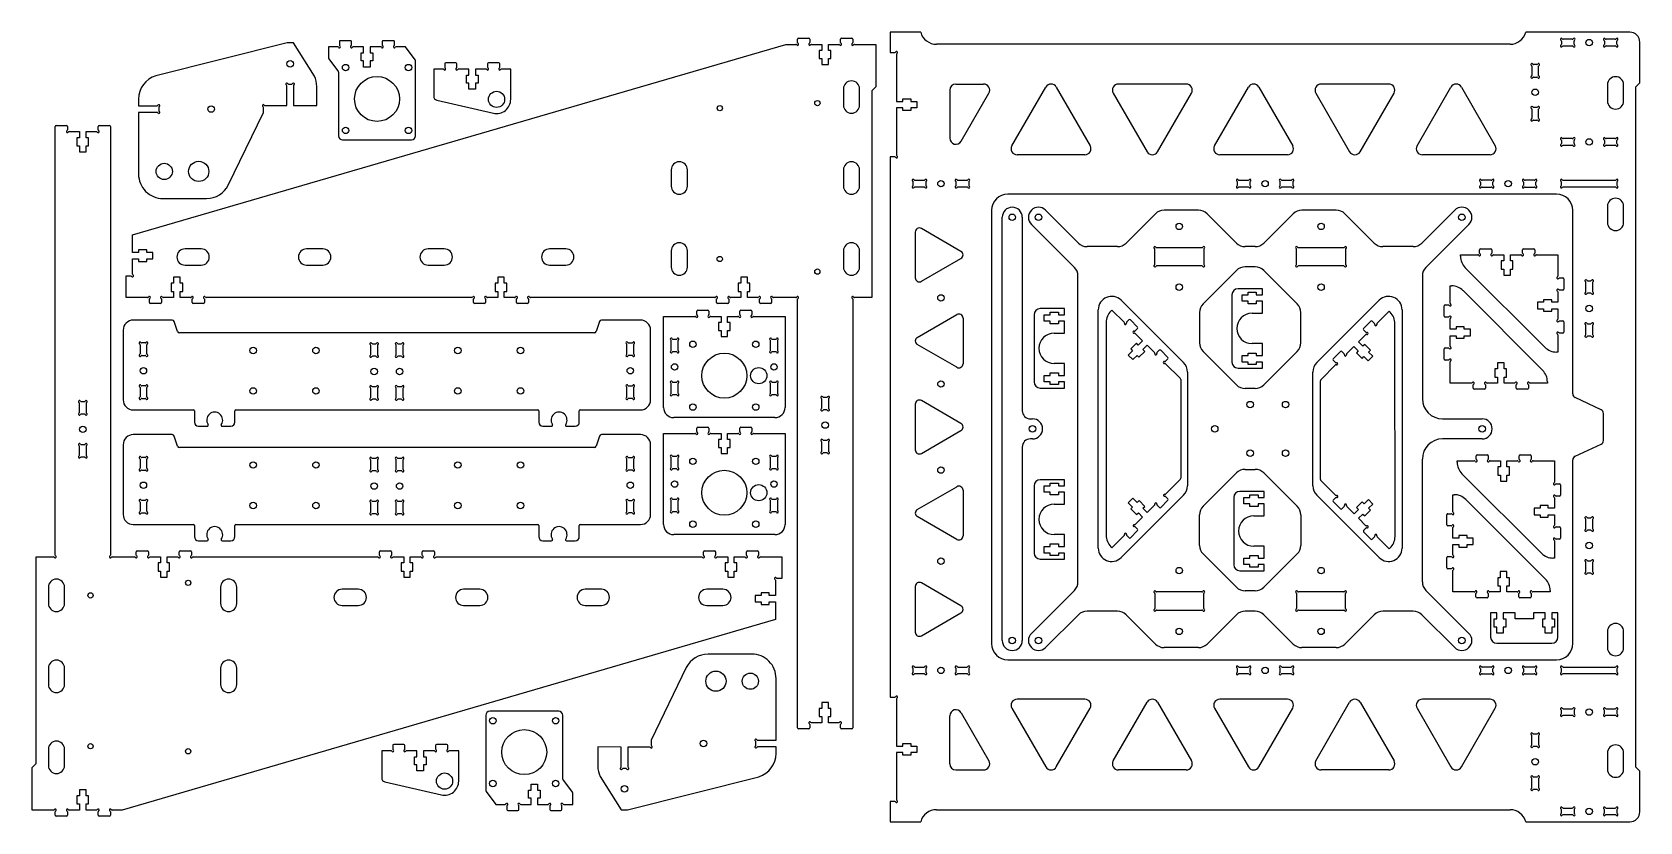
# Model space of a CAD drawing. Extents: x 223 to 1017, y 363 to 753.
import ezdxf

# ---------------------------------------------------------------- set-up
doc = ezdxf.new("R2010")
doc.units = 0
doc.header["$MEASUREMENT"] = 0
doc.layers.add('PRINCIPAL', color=7, linetype='Continuous')

# ---------------------------------------------------------------- blocks, each defined once
blk = doc.blocks.new('Varilla Mesa')
at = {"layer": 'PRINCIPAL', "linetype": 'Continuous'}
for p, q in [((-14.95, -104.5), (-14.95, 104.5)), ((-5.05, 104.5), (-5.05, 8.95)), ((-1.05, 4.95), (0, 4.95)), ((0, -4.95), (-1.05, -4.95)), ((-5.05, -8.95), (-5.05, -104.5))]:
    blk.add_line(p, q, dxfattribs=at)
for centre in [(-10, 104.5), (0, 0), (-10, -104.5)]:
    blk.add_circle(centre, 1.6, dxfattribs=at)
for centre, radius, start, end in [((-10, 104.5), 4.95, 0.00005, 179.99995), ((-1.05, 8.95), 4, 180, 270), ((0, 0), 4.95, 270.00005, 89.99995), ((-1.05, -8.95), 4, 90, 180), ((-10, -104.5), 4.95, 180.00005, 359.99995)]:
    blk.add_arc(centre, radius, start, end, dxfattribs=at)

msp = doc.modelspace()

# ---------------------------------------------------------------- linework, layer by layer
at = {"layer": 'PRINCIPAL', "linetype": 'Continuous'}
for p, q in [((272.58, 652.87), (595.03, 746.88)), ((348.92, 747.65), (284.1, 731.34)), ((352.01, 747.65), (348.92, 747.65)), ((362.41, 731.19), (352.01, 747.65)), ((374.67, 748.21), (374.67, 746.57)), ((380.17, 748.71), (375.17, 748.71)), ((380.67, 746.57), (380.67, 748.21)), ((395.87, 748.21), (395.87, 746.57)), ((401.37, 748.71), (396.37, 748.71)), ((401.87, 746.57), (401.87, 748.21)), ((595.03, 746.88), (600.01, 746.88)), ((600.88, 747.74), (600.88, 749.38)), ((601.38, 749.88), (606.38, 749.88)), ((606.88, 749.38), (606.88, 747.74)), ((607.75, 746.88), (612.88, 746.88)), ((612.88, 746.88), (612.88, 743.88)), ((616.08, 743.88), (616.08, 746.88)), ((616.08, 746.88), (621.21, 746.88)), ((622.08, 747.74), (622.08, 749.38)), ((622.58, 749.88), (627.58, 749.88)), ((628.08, 749.38), (628.08, 747.74)), ((628.95, 746.88), (639.48, 746.88)), ((639.48, 746.88), (639.48, 725.88)), ((661.66, 752.93), (646.66, 752.93)), ((646.66, 752.93), (646.66, 742.93)), ((952.56, 746.93), (669.4, 746.93)), ((1011.66, 752.93), (960.31, 752.93)), ((977.96, 748.53), (977.96, 746.96)), ((983.29, 749.4), (978.82, 749.4)), ((978.82, 746.1), (983.29, 746.1)), ((984.16, 746.96), (984.16, 748.53)), ((999.16, 748.53), (999.16, 746.96)), ((1004.49, 749.4), (1000.02, 749.4)), ((1000.02, 746.1), (1004.49, 746.1)), ((1005.36, 746.96), (1005.36, 748.53)), ((1016.66, 727.93), (1016.66, 747.93)), ((373.8, 745.71), (369.27, 745.71)), ((369.27, 745.71), (369.27, 740.5)), ((386.67, 745.71), (381.54, 745.71)), ((385.4, 738.71), (385.4, 742.71)), ((385.4, 742.71), (386.67, 742.71)), ((386.67, 738.71), (385.4, 738.71)), ((386.67, 742.71), (386.67, 745.71)), ((386.67, 735.71), (386.67, 738.71)), ((395, 745.71), (389.87, 745.71)), ((389.87, 745.71), (389.87, 742.71)), ((389.87, 742.71), (391.15, 742.71)), ((391.15, 738.71), (389.87, 738.71)), ((389.87, 738.71), (389.87, 735.71)), ((391.15, 742.71), (391.15, 738.71)), ((407.27, 745.71), (402.74, 745.71)), ((412.27, 701.71), (412.27, 738.73)), ((612.88, 743.88), (611.6, 743.88)), ((611.6, 743.88), (611.6, 739.88)), ((611.6, 739.88), (612.88, 739.88)), ((612.88, 739.88), (612.88, 736.88)), ((617.35, 743.88), (616.08, 743.88)), ((616.08, 736.88), (616.08, 739.88)), ((616.08, 739.88), (617.35, 739.88)), ((617.35, 739.88), (617.35, 743.88)), ((646.66, 742.93), (648.89, 742.93)), ((649.76, 742.06), (649.76, 718.7)), ((374.27, 733.19), (374.27, 701.71)), ((389.87, 735.71), (386.67, 735.71)), ((425.8, 734.72), (421.26, 734.72)), ((421.26, 734.72), (421.26, 721.31)), ((426.66, 737.22), (426.66, 735.59)), ((432.16, 737.72), (427.16, 737.72)), ((432.66, 735.59), (432.66, 737.22)), ((438.66, 734.72), (433.53, 734.72)), ((437.39, 727.72), (437.39, 731.72)), ((437.39, 731.72), (438.66, 731.72)), ((438.66, 731.72), (438.66, 734.72)), ((447, 734.72), (441.86, 734.72)), ((441.86, 734.72), (441.86, 731.72)), ((441.86, 731.72), (443.14, 731.72)), ((443.14, 731.72), (443.14, 727.72)), ((447.86, 737.22), (447.86, 735.59)), ((453.36, 737.72), (448.36, 737.72)), ((453.86, 735.59), (453.86, 737.22)), ((459.26, 734.72), (454.73, 734.72)), ((459.26, 719.72), (459.26, 734.72)), ((612.88, 736.88), (616.08, 736.88)), ((963.36, 736.06), (963.36, 731.59)), ((965.8, 736.93), (964.23, 736.93)), ((964.23, 730.73), (965.8, 730.73)), ((966.66, 731.59), (966.66, 736.06)), ((348.71, 716.65), (348.71, 726.43)), ((349.58, 727.29), (351.15, 727.29)), ((352.01, 726.43), (352.01, 716.65)), ((363.54, 716.64), (363.54, 726.11)), ((438.66, 727.72), (437.39, 727.72)), ((438.66, 724.72), (438.66, 727.72)), ((441.86, 724.72), (438.66, 724.72)), ((443.14, 727.72), (441.86, 727.72)), ((441.86, 727.72), (441.86, 724.72)), ((623.48, 724.88), (623.48, 716.88)), ((631.48, 716.88), (631.48, 724.88)), ((639.48, 725.88), (637.48, 723.88)), ((637.48, 723.88), (637.48, 621.88)), ((681.59, 699.05), (695.3, 722.78)), ((706.7, 696.86), (723.4, 725.78)), ((728.59, 725.78), (745.29, 696.86)), ((756.7, 722.78), (773.4, 693.86)), ((792.7, 727.28), (759.3, 727.28)), ((778.59, 693.86), (795.3, 722.78)), ((806.7, 696.86), (823.4, 725.78)), ((828.59, 725.78), (845.29, 696.86)), ((856.7, 722.78), (873.4, 693.86)), ((892.7, 727.28), (859.3, 727.28)), ((878.59, 693.86), (895.3, 722.78)), ((906.7, 696.86), (923.4, 725.78)), ((928.59, 725.78), (945.29, 696.86)), ((1000.66, 726.93), (1000.66, 718.93)), ((1008.66, 718.93), (1008.66, 726.93)), ((1014.66, 725.93), (1016.66, 727.93)), ((1014.66, 389.93), (1014.66, 725.93)), ((275.54, 719.84), (275.54, 716.6)), ((275.54, 716.6), (284.67, 716.6)), ((285.54, 715.74), (285.54, 714.17)), ((337.18, 713.29), (337.19, 715.78)), ((338.05, 716.65), (348.71, 716.65)), ((352.01, 716.65), (363.54, 716.64)), ((422.81, 719.36), (450.69, 712.9)), ((649.76, 718.7), (652.76, 718.7)), ((652.76, 715.5), (649.76, 715.5)), ((649.76, 715.5), (649.76, 692.14)), ((652.76, 718.7), (652.76, 719.98)), ((652.76, 719.98), (656.76, 719.98)), ((652.76, 714.23), (652.76, 715.5)), ((656.76, 719.98), (656.76, 718.7)), ((656.76, 718.7), (659.76, 718.7)), ((659.76, 715.5), (656.76, 715.5)), ((656.76, 715.5), (656.76, 714.23)), ((659.76, 718.7), (659.76, 715.5)), ((963.36, 714.86), (963.36, 710.39)), ((965.8, 715.73), (964.23, 715.73)), ((966.66, 710.39), (966.66, 714.86)), ((234.92, 706.78), (239.92, 706.78)), ((256.12, 706.78), (261.12, 706.78)), ((284.67, 713.3), (275.54, 713.3)), ((275.54, 713.3), (275.54, 682.78)), ((319.86, 677.38), (337.18, 713.29)), ((656.76, 714.23), (652.76, 714.23)), ((964.23, 709.53), (965.8, 709.53)), ((234.42, 494.65), (234.42, 706.28)), ((240.42, 706.28), (240.42, 704.65)), ((241.29, 703.78), (246.42, 703.78)), ((246.42, 700.78), (245.15, 700.78)), ((245.15, 700.78), (245.15, 696.78)), ((246.42, 703.78), (246.42, 700.78)), ((249.62, 700.78), (249.62, 703.78)), ((249.62, 703.78), (254.76, 703.78)), ((250.9, 700.78), (249.62, 700.78)), ((250.9, 696.78), (250.9, 700.78)), ((255.62, 704.65), (255.62, 706.28)), ((261.62, 706.28), (261.62, 494.65)), ((376.27, 699.71), (410.27, 699.71)), ((977.96, 699.49), (977.96, 697.92)), ((983.29, 700.36), (978.82, 700.36)), ((984.16, 697.92), (984.16, 699.49)), ((999.16, 699.49), (999.16, 697.92)), ((1004.49, 700.36), (1000.02, 700.36)), ((1005.36, 697.92), (1005.36, 699.49)), ((245.15, 696.78), (246.42, 696.78)), ((246.42, 696.78), (246.42, 693.78)), ((246.42, 693.78), (249.62, 693.78)), ((249.62, 693.78), (249.62, 696.78)), ((249.62, 696.78), (250.9, 696.78)), ((648.89, 691.28), (646.66, 691.28)), ((646.66, 691.28), (646.66, 424.58)), ((742.7, 692.36), (709.29, 692.36)), ((842.7, 692.36), (809.29, 692.36)), ((942.7, 692.36), (909.29, 692.36)), ((978.82, 697.06), (983.29, 697.06)), ((1000.02, 697.06), (1004.49, 697.06)), ((538.48, 684.88), (538.48, 676.88)), ((546.48, 676.88), (546.48, 684.88)), ((623.48, 684.88), (623.48, 676.88)), ((631.48, 676.88), (631.48, 684.88)), ((657.96, 677.32), (657.96, 678.89)), ((658.82, 679.75), (663.29, 679.75)), ((663.29, 676.45), (658.82, 676.45)), ((664.16, 678.89), (664.16, 677.32)), ((679.16, 677.32), (679.16, 678.89)), ((680.02, 679.75), (684.49, 679.75)), ((684.49, 676.45), (680.02, 676.45)), ((685.36, 678.89), (685.36, 677.32)), ((817.96, 677.32), (817.96, 678.89)), ((818.82, 679.75), (823.29, 679.75)), ((823.29, 676.45), (818.82, 676.45)), ((824.16, 678.89), (824.16, 677.32)), ((839.16, 677.32), (839.16, 678.89)), ((840.02, 679.75), (844.49, 679.75)), ((844.49, 676.45), (840.02, 676.45)), ((845.36, 678.89), (845.36, 677.32)), ((937.96, 678.89), (937.96, 677.32)), ((943.29, 679.75), (938.82, 679.75)), ((938.82, 676.45), (943.29, 676.45)), ((944.16, 677.32), (944.16, 678.89)), ((959.16, 678.89), (959.16, 677.32)), ((964.49, 679.75), (960.02, 679.75)), ((960.02, 676.45), (964.49, 676.45)), ((965.36, 677.32), (965.36, 678.89)), ((977.96, 677.32), (977.96, 678.89)), ((978.82, 679.75), (1004.49, 679.75)), ((1004.49, 676.45), (978.82, 676.45)), ((1005.36, 678.89), (1005.36, 677.32)), ((287.54, 670.78), (309.14, 670.78)), ((975.55, 672.93), (704.66, 672.93)), ((1000.66, 666.93), (1000.66, 658.93)), ((1008.66, 658.93), (1008.66, 666.93)), ((696.66, 664.93), (696.66, 450.93)), ((723.29, 665), (739.53, 648.75)), ((777.53, 663.24), (763.05, 648.75)), ((798.8, 665), (781.77, 665)), ((817.53, 648.75), (803.05, 663.24)), ((845.53, 663.24), (831.05, 648.75)), ((866.8, 665), (849.77, 665)), ((885.53, 648.75), (871.05, 663.24)), ((909.05, 648.75), (925.29, 665)), ((983.53, 574.26), (983.53, 664.93)), ((272.58, 644.13), (272.58, 652.87)), ((658.96, 654.2), (658.96, 631.65)), ((681.53, 644.68), (662, 655.95)), ((737.53, 636.75), (716.29, 658)), ((932.29, 658), (911.05, 636.75)), ((275.58, 644.13), (272.58, 644.13)), ((279.58, 645.4), (275.58, 645.4)), ((275.58, 645.4), (275.58, 644.13)), ((279.58, 644.13), (279.58, 645.4)), ((282.58, 644.13), (279.58, 644.13)), ((282.58, 640.93), (282.58, 644.13)), ((306.48, 645.88), (298.48, 645.88)), ((366.48, 645.88), (358.48, 645.88)), ((426.48, 645.88), (418.48, 645.88)), ((486.48, 645.88), (478.48, 645.88)), ((538.48, 644.88), (538.48, 636.88)), ((546.48, 636.88), (546.48, 644.88)), ((623.48, 644.88), (623.48, 636.88)), ((631.48, 636.88), (631.48, 644.88)), ((758.8, 647), (743.77, 647)), ((777.24, 638.36), (777.24, 645.63)), ((778.1, 646.5), (800.47, 646.5)), ((801.34, 645.63), (801.34, 638.36)), ((826.8, 647), (821.77, 647)), ((847.24, 638.36), (847.24, 645.63)), ((848.1, 646.5), (870.47, 646.5)), ((871.34, 645.63), (871.34, 638.36)), ((904.8, 647), (889.77, 647)), ((928.15, 642.25), (928.15, 642.94)), ((928.15, 642.94), (936.69, 642.94)), ((937.55, 643.81), (937.55, 645.44)), ((938.05, 645.94), (943.05, 645.94)), ((943.55, 645.44), (943.55, 643.81)), ((944.42, 642.94), (949.55, 642.94)), ((949.55, 642.94), (949.55, 639.94)), ((952.75, 639.94), (952.75, 642.94)), ((952.75, 642.94), (957.89, 642.94)), ((958.75, 643.81), (958.75, 645.44)), ((959.25, 645.94), (964.25, 645.94)), ((964.75, 645.44), (964.75, 643.81)), ((965.62, 642.94), (976.15, 642.94)), ((976.15, 642.94), (976.15, 632.41)), ((272.58, 633.39), (272.58, 640.93)), ((272.58, 640.93), (275.58, 640.93)), ((275.58, 640.93), (275.58, 639.65)), ((275.58, 639.65), (279.58, 639.65)), ((279.58, 639.65), (279.58, 640.93)), ((279.58, 640.93), (282.58, 640.93)), ((298.48, 637.88), (306.48, 637.88)), ((358.48, 637.88), (366.48, 637.88)), ((418.48, 637.88), (426.48, 637.88)), ((478.48, 637.88), (486.48, 637.88)), ((662, 629.9), (681.53, 641.17)), ((800.47, 637.5), (778.1, 637.5)), ((817.53, 635.24), (801.05, 618.75)), ((826.8, 637), (821.77, 637)), ((847.53, 618.75), (831.05, 635.24)), ((870.47, 637.5), (848.1, 637.5)), ((969.81, 597.28), (930.5, 636.6)), ((949.55, 639.94), (948.28, 639.94)), ((948.28, 639.94), (948.28, 635.94)), ((948.28, 635.94), (949.55, 635.94)), ((949.55, 635.94), (949.55, 632.94)), ((954.03, 639.94), (952.75, 639.94)), ((952.75, 632.94), (952.75, 635.94)), ((952.75, 635.94), (954.03, 635.94)), ((954.03, 635.94), (954.03, 639.94)), ((269.48, 621.88), (269.48, 632.53)), ((269.48, 632.53), (271.71, 632.53)), ((292.88, 628.88), (291.6, 628.88)), ((291.6, 628.88), (291.6, 624.88)), ((296.08, 631.88), (292.88, 631.88)), ((292.88, 631.88), (292.88, 628.88)), ((296.08, 628.88), (296.08, 631.88)), ((297.35, 628.88), (296.08, 628.88)), ((297.35, 624.88), (297.35, 628.88)), ((452.88, 628.88), (451.6, 628.88)), ((451.6, 628.88), (451.6, 624.88)), ((456.08, 631.88), (452.88, 631.88)), ((452.88, 631.88), (452.88, 628.88)), ((456.08, 628.88), (456.08, 631.88)), ((457.35, 628.88), (456.08, 628.88)), ((457.35, 624.88), (457.35, 628.88)), ((572.88, 628.88), (571.6, 628.88)), ((571.6, 628.88), (571.6, 624.88)), ((576.08, 631.88), (572.88, 631.88)), ((572.88, 631.88), (572.88, 628.88)), ((576.08, 628.88), (576.08, 631.88)), ((577.35, 628.88), (576.08, 628.88)), ((577.35, 624.88), (577.35, 628.88)), ((739.29, 481.48), (739.29, 632.51)), ((909.29, 632.51), (909.29, 571.95)), ((923.01, 619.06), (923.01, 627.6)), ((923.01, 627.6), (923.7, 627.6)), ((949.55, 632.94), (952.75, 632.94)), ((977.02, 631.54), (978.65, 631.54)), ((979.15, 631.04), (979.15, 626.04)), ((990.01, 624.82), (990.01, 629.29)), ((990.87, 630.15), (992.44, 630.15)), ((993.31, 629.29), (993.31, 624.82)), ((280.01, 621.88), (269.48, 621.88)), ((280.88, 619.38), (280.88, 621.01)), ((286.88, 621.01), (286.88, 619.38)), ((292.88, 621.88), (287.75, 621.88)), ((291.6, 624.88), (292.88, 624.88)), ((292.88, 624.88), (292.88, 621.88)), ((296.08, 621.88), (296.08, 624.88)), ((296.08, 624.88), (297.35, 624.88)), ((301.21, 621.88), (296.08, 621.88)), ((302.08, 619.38), (302.08, 621.01)), ((308.08, 621.01), (308.08, 619.38)), ((440.01, 621.88), (308.95, 621.88)), ((440.88, 619.38), (440.88, 621.01)), ((446.88, 621.01), (446.88, 619.38)), ((452.88, 621.88), (447.75, 621.88)), ((451.6, 624.88), (452.88, 624.88)), ((452.88, 624.88), (452.88, 621.88)), ((456.08, 621.88), (456.08, 624.88)), ((456.08, 624.88), (457.35, 624.88)), ((461.21, 621.88), (456.08, 621.88)), ((462.08, 619.38), (462.08, 621.01)), ((468.08, 621.01), (468.08, 619.38)), ((560.01, 621.88), (468.95, 621.88)), ((560.88, 619.38), (560.88, 621.01)), ((566.88, 621.01), (566.88, 619.38)), ((572.88, 621.88), (567.75, 621.88)), ((571.6, 624.88), (572.88, 624.88)), ((572.88, 624.88), (572.88, 621.88)), ((576.08, 621.88), (576.08, 624.88)), ((576.08, 624.88), (577.35, 624.88)), ((581.21, 621.88), (576.08, 621.88)), ((582.08, 619.38), (582.08, 621.01)), ((588.08, 621.01), (588.08, 619.38)), ((600.01, 621.88), (588.95, 621.88)), ((600.88, 409.38), (600.88, 621.01)), ((628.08, 621.01), (628.08, 409.38)), ((637.48, 621.88), (628.95, 621.88)), ((760.56, 620.53), (791.36, 589.73)), ((815.29, 623.2), (815.29, 590)), ((830.3, 626.2), (818.29, 626.2)), ((820.3, 620), (820.3, 623.2)), ((820.3, 623.2), (823.3, 623.2)), ((823.3, 620), (820.3, 620)), ((823.3, 623.2), (823.3, 624.47)), ((823.3, 624.47), (827.3, 624.47)), ((823.3, 618.72), (823.3, 620)), ((827.3, 624.47), (827.3, 623.2)), ((827.3, 623.2), (830.3, 623.2)), ((830.3, 620), (827.3, 620)), ((827.3, 620), (827.3, 618.72)), ((830.3, 623.2), (830.3, 626.2)), ((830.3, 614.1), (830.3, 620)), ((857.22, 589.73), (888.02, 620.53)), ((929.36, 625.26), (968.67, 585.94)), ((969.15, 619.54), (966.15, 619.54)), ((966.15, 619.54), (966.15, 616.34)), ((973.15, 620.81), (969.15, 620.81)), ((969.15, 620.81), (969.15, 619.54)), ((973.15, 619.54), (973.15, 620.81)), ((976.15, 619.54), (973.15, 619.54)), ((976.15, 624.67), (976.15, 619.54)), ((978.65, 625.54), (977.02, 625.54)), ((992.44, 623.95), (990.87, 623.95)), ((286.38, 618.88), (281.38, 618.88)), ((307.58, 618.88), (302.58, 618.88)), ((446.38, 618.88), (441.38, 618.88)), ((467.58, 618.88), (462.58, 618.88)), ((534.71, 567.57), (534.71, 612.57)), ((534.71, 612.57), (550.24, 612.57)), ((551.11, 613.44), (551.11, 615.07)), ((551.61, 615.57), (556.61, 615.57)), ((557.11, 615.07), (557.11, 613.44)), ((557.98, 612.57), (563.11, 612.57)), ((566.38, 618.88), (561.38, 618.88)), ((563.11, 612.57), (563.11, 609.57)), ((566.31, 609.57), (566.31, 612.57)), ((566.31, 612.57), (571.44, 612.57)), ((572.31, 613.44), (572.31, 615.07)), ((572.81, 615.57), (577.81, 615.57)), ((578.31, 615.07), (578.31, 613.44)), ((579.18, 612.57), (594.71, 612.57)), ((587.58, 618.88), (582.58, 618.88)), ((594.71, 612.57), (594.71, 567.57)), ((659.98, 602.18), (679.5, 613.45)), ((682.54, 611.7), (682.54, 589.15)), ((717.61, 613.38), (717.61, 580.18)), ((732.62, 616.38), (720.61, 616.38)), ((722.62, 610.18), (722.62, 613.38)), ((722.62, 613.38), (725.62, 613.38)), ((725.62, 613.38), (725.62, 614.65)), ((725.62, 614.65), (729.62, 614.65)), ((729.62, 614.65), (729.62, 613.38)), ((729.62, 613.38), (732.62, 613.38)), ((732.62, 613.38), (732.62, 616.38)), ((749.29, 498.13), (749.29, 615.86)), ((755.56, 615.18), (756.04, 615.67)), ((756.04, 615.67), (762.08, 609.63)), ((799.29, 614.51), (799.29, 599.48)), ((827.3, 618.72), (823.3, 618.72)), ((825.2, 614.1), (830.3, 614.1)), ((849.29, 599.48), (849.29, 614.51)), ((886.89, 609.01), (892.93, 615.05)), ((892.93, 615.05), (893.41, 614.56)), ((899.29, 615.86), (899.29, 498.13)), ((920.01, 612.7), (920.01, 617.7)), ((920.51, 618.2), (922.15, 618.2)), ((922.15, 612.2), (920.51, 612.2)), ((923.01, 606.2), (923.01, 611.33)), ((966.15, 616.34), (969.15, 616.34)), ((969.15, 616.34), (969.15, 615.06)), ((969.15, 615.06), (973.15, 615.06)), ((973.15, 615.06), (973.15, 616.34)), ((973.15, 616.34), (976.15, 616.34)), ((976.15, 616.34), (976.15, 611.21)), ((267.95, 605.74), (267.95, 571.35)), ((292.22, 610.74), (272.95, 610.74)), ((294.73, 605.05), (293.17, 610.04)), ((500.57, 604.35), (295.69, 604.35)), ((503.08, 610.04), (501.52, 605.05)), ((523.3, 610.74), (504.04, 610.74)), ((528.3, 571.35), (528.3, 605.74)), ((563.11, 609.57), (561.84, 609.57)), ((561.84, 609.57), (561.84, 605.57)), ((561.84, 605.57), (563.11, 605.57)), ((563.11, 605.57), (563.11, 602.57)), ((567.59, 609.57), (566.31, 609.57)), ((566.31, 602.57), (566.31, 605.57)), ((566.31, 605.57), (567.59, 605.57)), ((567.59, 605.57), (567.59, 609.57)), ((725.62, 610.18), (722.62, 610.18)), ((725.62, 608.9), (725.62, 610.18)), ((729.62, 608.9), (725.62, 608.9)), ((727.52, 604.28), (732.62, 604.28)), ((732.62, 610.18), (729.62, 610.18)), ((729.62, 610.18), (729.62, 608.9)), ((732.62, 604.28), (732.62, 610.18)), ((763.3, 609.63), (764.46, 610.79)), ((765.16, 610.79), (768.7, 607.25)), ((768.7, 606.55), (767.54, 605.39)), ((767.54, 604.17), (771.17, 600.54)), ((877.79, 599.91), (881.42, 603.54)), ((880.27, 606.63), (883.8, 610.17)), ((881.42, 604.77), (880.27, 605.92)), ((884.51, 610.17), (885.67, 609.01)), ((926.01, 606.2), (923.01, 606.2)), ((930.01, 607.47), (926.01, 607.47)), ((926.01, 607.47), (926.01, 606.2)), ((930.01, 606.2), (930.01, 607.47)), ((933.01, 606.2), (930.01, 606.2)), ((933.01, 603), (933.01, 606.2)), ((976.15, 603.47), (976.15, 594.94)), ((977.02, 610.34), (978.65, 610.34)), ((978.65, 604.34), (977.02, 604.34)), ((979.15, 609.84), (979.15, 604.84)), ((990.01, 603.62), (990.01, 608.09)), ((990.87, 608.95), (992.44, 608.95)), ((993.31, 608.09), (993.31, 603.62)), ((276.3, 598.57), (276.3, 594.1)), ((278.74, 599.44), (277.17, 599.44)), ((279.6, 594.1), (279.6, 598.57)), ((390.18, 593.72), (390.18, 598.18)), ((391.04, 599.05), (392.61, 599.05)), ((393.48, 598.18), (393.48, 593.72)), ((402.78, 593.72), (402.78, 598.18)), ((403.64, 599.05), (405.21, 599.05)), ((406.08, 598.18), (406.08, 593.72)), ((516.65, 594.1), (516.65, 598.57)), ((517.52, 599.44), (519.09, 599.44)), ((519.95, 598.57), (519.95, 594.1)), ((538.54, 595.94), (538.54, 600.41)), ((539.41, 601.27), (540.97, 601.27)), ((541.84, 600.41), (541.84, 595.94)), ((563.11, 602.57), (566.31, 602.57)), ((587.58, 595.94), (587.58, 600.41)), ((588.45, 601.27), (590.01, 601.27)), ((590.88, 600.41), (590.88, 595.94)), ((679.5, 587.4), (659.98, 598.67)), ((766.23, 595.59), (764.1, 593.46)), ((768.15, 599.32), (765.32, 596.49)), ((765.32, 596.49), (766.23, 595.59)), ((769.05, 598.41), (768.15, 599.32)), ((771.17, 600.54), (769.05, 598.41)), ((769.39, 592.42), (772.22, 595.25)), ((771.32, 596.15), (773.44, 598.27)), ((772.22, 595.25), (771.32, 596.15)), ((773.44, 598.27), (777.07, 594.64)), ((778.29, 594.64), (779.45, 595.8)), ((780.16, 595.8), (783.69, 592.26)), ((817.53, 578.75), (801.05, 595.24)), ((830.3, 599.1), (825.2, 599.1)), ((830.3, 593.2), (830.3, 599.1)), ((847.53, 595.24), (831.05, 578.75)), ((871.9, 594.02), (875.53, 597.65)), ((875.53, 597.65), (877.65, 595.53)), ((877.65, 595.53), (876.75, 594.63)), ((879.92, 597.79), (877.79, 599.91)), ((880.82, 598.69), (879.92, 597.79)), ((883.65, 595.86), (880.82, 598.69)), ((882.74, 594.96), (883.65, 595.86)), ((920.01, 591.5), (920.01, 596.5)), ((920.51, 597), (922.15, 597)), ((923.01, 597.86), (923.01, 603)), ((923.01, 603), (926.01, 603)), ((926.01, 603), (926.01, 601.72)), ((926.01, 601.72), (930.01, 601.72)), ((930.01, 601.72), (930.01, 603)), ((930.01, 603), (933.01, 603)), ((992.44, 602.75), (990.87, 602.75)), ((277.17, 593.24), (278.74, 593.24)), ((392.61, 592.85), (391.04, 592.85)), ((405.21, 592.85), (403.64, 592.85)), ((519.09, 593.24), (517.52, 593.24)), ((540.97, 595.07), (539.41, 595.07)), ((590.01, 595.07), (588.45, 595.07)), ((732.62, 589.28), (727.52, 589.28)), ((732.62, 583.38), (732.62, 589.28)), ((764.1, 593.46), (766.37, 591.2)), ((766.37, 591.2), (768.49, 593.32)), ((768.49, 593.32), (769.39, 592.42)), ((783.69, 591.56), (782.54, 590.4)), ((782.54, 589.18), (789.7, 582.01)), ((820.3, 590), (820.3, 593.2)), ((820.3, 593.2), (823.3, 593.2)), ((823.3, 590), (820.3, 590)), ((823.3, 593.2), (823.3, 594.47)), ((823.3, 594.47), (827.3, 594.47)), ((823.3, 588.72), (823.3, 590)), ((827.3, 588.72), (823.3, 588.72)), ((827.3, 594.47), (827.3, 593.2)), ((827.3, 593.2), (830.3, 593.2)), ((830.3, 590), (827.3, 590)), ((827.3, 590), (827.3, 588.72)), ((830.3, 587), (830.3, 590)), ((859.29, 581.41), (866.43, 588.55)), ((865.28, 591.64), (868.81, 595.18)), ((866.43, 589.78), (865.28, 590.93)), ((869.52, 595.18), (870.68, 594.02)), ((876.75, 594.63), (879.58, 591.8)), ((879.58, 591.8), (880.48, 592.7)), ((880.48, 592.7), (882.6, 590.58)), ((882.6, 590.58), (884.87, 592.84)), ((884.87, 592.84), (882.74, 594.96)), ((922.15, 591), (920.51, 591)), ((923.01, 579.6), (923.01, 590.13)), ((949.61, 589.6), (946.41, 589.6)), ((946.41, 589.6), (946.41, 586.6)), ((949.61, 586.6), (949.61, 589.6)), ((976.15, 594.94), (975.47, 594.94)), ((539.41, 580.07), (540.97, 580.07)), ((588.45, 580.07), (590.01, 580.07)), ((722.62, 580.18), (722.62, 583.38)), ((722.62, 583.38), (725.62, 583.38)), ((725.62, 580.18), (722.62, 580.18)), ((725.62, 583.38), (725.62, 584.65)), ((725.62, 584.65), (729.62, 584.65)), ((725.62, 578.9), (725.62, 580.18)), ((729.62, 584.65), (729.62, 583.38)), ((729.62, 583.38), (732.62, 583.38)), ((732.62, 580.18), (729.62, 580.18)), ((729.62, 580.18), (729.62, 578.9)), ((732.62, 577.18), (732.62, 580.18)), ((793.29, 585.06), (793.29, 528.93)), ((818.29, 587), (830.3, 587)), ((855.29, 528.93), (855.29, 585.06)), ((933.55, 579.6), (923.01, 579.6)), ((946.41, 579.6), (941.28, 579.6)), ((946.41, 586.6), (945.14, 586.6)), ((945.14, 586.6), (945.14, 582.6)), ((945.14, 582.6), (946.41, 582.6)), ((946.41, 582.6), (946.41, 579.6)), ((950.89, 586.6), (949.61, 586.6)), ((949.61, 579.6), (949.61, 582.6)), ((949.61, 582.6), (950.89, 582.6)), ((954.75, 579.6), (949.61, 579.6)), ((950.89, 582.6), (950.89, 586.6)), ((971.01, 579.6), (962.48, 579.6)), ((971.01, 580.29), (971.01, 579.6)), ((276.3, 577.37), (276.3, 572.9)), ((278.74, 578.24), (277.17, 578.24)), ((277.17, 572.04), (278.74, 572.04)), ((279.6, 572.9), (279.6, 577.37)), ((390.18, 572.52), (390.18, 576.98)), ((391.04, 577.85), (392.61, 577.85)), ((392.61, 571.65), (391.04, 571.65)), ((393.48, 576.98), (393.48, 572.52)), ((402.78, 572.52), (402.78, 576.98)), ((403.64, 577.85), (405.21, 577.85)), ((405.21, 571.65), (403.64, 571.65)), ((406.08, 576.98), (406.08, 572.52)), ((516.65, 572.9), (516.65, 577.37)), ((517.52, 578.24), (519.09, 578.24)), ((519.09, 572.04), (517.52, 572.04)), ((519.95, 577.37), (519.95, 572.9)), ((538.54, 574.74), (538.54, 579.21)), ((540.97, 573.87), (539.41, 573.87)), ((541.84, 579.21), (541.84, 574.74)), ((587.58, 574.74), (587.58, 579.21)), ((590.01, 573.87), (588.45, 573.87)), ((590.88, 579.21), (590.88, 574.74)), ((612.83, 567.24), (612.83, 571.71)), ((613.7, 572.58), (615.26, 572.58)), ((616.13, 571.71), (616.13, 567.24)), ((720.61, 577.18), (732.62, 577.18)), ((729.62, 578.9), (725.62, 578.9)), ((826.8, 577), (821.77, 577)), ((934.41, 577.1), (934.41, 578.73)), ((939.91, 576.6), (934.91, 576.6)), ((940.41, 578.73), (940.41, 577.1)), ((955.61, 577.1), (955.61, 578.73)), ((961.11, 576.6), (956.11, 576.6)), ((961.61, 578.73), (961.61, 577.1)), ((997.5, 566.47), (984.69, 572.44)), ((246.37, 565.15), (246.37, 569.62)), ((247.24, 570.48), (248.81, 570.48)), ((248.81, 564.28), (247.24, 564.28)), ((249.67, 569.62), (249.67, 565.15)), ((272.95, 566.35), (302.63, 566.35)), ((303.13, 565.85), (303.13, 560.35)), ((323.13, 560.35), (323.13, 565.85)), ((323.63, 566.35), (472.63, 566.35)), ((473.13, 565.85), (473.13, 560.35)), ((493.13, 560.35), (493.13, 565.85)), ((493.63, 566.35), (523.3, 566.35)), ((615.26, 566.38), (613.7, 566.38)), ((658.96, 569.19), (658.96, 546.65)), ((681.53, 559.67), (662, 570.95)), ((998.66, 551.21), (998.66, 564.65)), ((305.13, 558.35), (309.44, 558.35)), ((316.81, 558.35), (321.13, 558.35)), ((475.13, 558.35), (479.45, 558.35)), ((486.81, 558.35), (491.13, 558.35)), ((589.71, 562.57), (539.71, 562.57)), ((551.11, 555.63), (551.11, 557.27)), ((551.61, 557.77), (556.61, 557.77)), ((557.11, 557.27), (557.11, 555.63)), ((572.31, 555.63), (572.31, 557.27)), ((572.81, 557.77), (577.81, 557.77)), ((578.31, 557.27), (578.31, 555.63)), ((662, 544.89), (681.53, 556.17)), ((919.29, 561.95), (938.79, 561.95)), ((246.37, 543.95), (246.37, 548.42)), ((247.24, 549.28), (248.81, 549.28)), ((249.67, 548.42), (249.67, 543.95)), ((267.95, 549.16), (267.95, 514.78)), ((292.22, 554.16), (272.95, 554.16)), ((294.73, 548.48), (293.17, 553.46)), ((500.57, 547.78), (295.69, 547.78)), ((503.08, 553.46), (501.52, 548.48)), ((523.3, 554.16), (504.04, 554.16)), ((528.3, 514.78), (528.3, 549.16)), ((534.71, 509.77), (534.71, 554.77)), ((534.71, 554.77), (550.24, 554.77)), ((557.98, 554.77), (563.11, 554.77)), ((563.11, 551.77), (561.84, 551.77)), ((561.84, 551.77), (561.84, 547.77)), ((561.84, 547.77), (563.11, 547.77)), ((563.11, 554.77), (563.11, 551.77)), ((563.11, 547.77), (563.11, 544.77)), ((566.31, 551.77), (566.31, 554.77)), ((566.31, 554.77), (571.44, 554.77)), ((567.59, 551.77), (566.31, 551.77)), ((566.31, 544.77), (566.31, 547.77)), ((566.31, 547.77), (567.59, 547.77)), ((567.59, 547.77), (567.59, 551.77)), ((579.18, 554.77), (594.71, 554.77)), ((594.71, 554.77), (594.71, 509.77)), ((612.83, 546.04), (612.83, 550.51)), ((613.7, 551.38), (615.26, 551.38)), ((616.13, 550.51), (616.13, 546.04)), ((938.79, 552.05), (919.29, 552.05)), ((984.7, 543.52), (997.49, 549.39)), ((248.81, 543.08), (247.24, 543.08)), ((276.3, 542), (276.3, 537.53)), ((278.74, 542.86), (277.17, 542.86)), ((279.6, 537.53), (279.6, 542)), ((390.18, 537.14), (390.18, 541.61)), ((391.04, 542.48), (392.61, 542.48)), ((393.48, 541.61), (393.48, 537.14)), ((402.78, 537.14), (402.78, 541.61)), ((403.64, 542.48), (405.21, 542.48)), ((406.08, 541.61), (406.08, 537.14)), ((516.65, 537.53), (516.65, 542)), ((517.52, 542.86), (519.09, 542.86)), ((519.95, 542), (519.95, 537.53)), ((538.54, 538.13), (538.54, 542.6)), ((539.41, 543.47), (540.97, 543.47)), ((541.84, 542.6), (541.84, 538.13)), ((563.11, 544.77), (566.31, 544.77)), ((587.58, 538.13), (587.58, 542.6)), ((588.45, 543.47), (590.01, 543.47)), ((590.88, 542.6), (590.88, 538.13)), ((615.26, 545.18), (613.7, 545.18)), ((926.46, 540.52), (926.46, 541.21)), ((926.46, 541.21), (934.99, 541.21)), ((935.86, 542.07), (935.86, 543.71)), ((936.36, 544.21), (941.36, 544.21)), ((941.86, 543.71), (941.86, 542.07)), ((942.73, 541.21), (947.86, 541.21)), ((947.86, 541.21), (947.86, 538.21)), ((951.06, 538.21), (951.06, 541.21)), ((951.06, 541.21), (956.19, 541.21)), ((957.06, 542.07), (957.06, 543.71)), ((957.56, 544.21), (962.56, 544.21)), ((963.06, 543.71), (963.06, 542.07)), ((963.93, 541.21), (974.46, 541.21)), ((974.46, 541.21), (974.46, 530.67)), ((983.53, 450.93), (983.53, 541.7)), ((277.17, 536.66), (278.74, 536.66)), ((392.61, 536.28), (391.04, 536.28)), ((405.21, 536.28), (403.64, 536.28)), ((519.09, 536.66), (517.52, 536.66)), ((540.97, 537.27), (539.41, 537.27)), ((590.01, 537.27), (588.45, 537.27)), ((732.62, 531.9), (720.61, 531.9)), ((732.62, 528.9), (732.62, 531.9)), ((789.72, 531.96), (782.57, 524.82)), ((801.05, 518.75), (817.53, 535.24)), ((821.77, 537), (826.8, 537)), ((831.05, 535.24), (847.53, 518.75)), ((968.12, 495.55), (928.8, 534.86)), ((947.86, 538.21), (946.58, 538.21)), ((946.58, 538.21), (946.58, 534.21)), ((946.58, 534.21), (947.86, 534.21)), ((947.86, 534.21), (947.86, 531.21)), ((952.33, 538.21), (951.06, 538.21)), ((951.06, 531.21), (951.06, 534.21)), ((951.06, 534.21), (952.33, 534.21)), ((952.33, 534.21), (952.33, 538.21)), ((659.98, 517.17), (679.5, 528.45)), ((682.54, 526.69), (682.54, 504.15)), ((717.61, 528.9), (717.61, 495.7)), ((722.62, 525.7), (722.62, 528.9)), ((722.62, 528.9), (725.62, 528.9)), ((725.62, 525.7), (722.62, 525.7)), ((725.62, 528.9), (725.62, 530.17)), ((725.62, 530.17), (729.62, 530.17)), ((725.62, 524.42), (725.62, 525.7)), ((729.62, 524.42), (725.62, 524.42)), ((729.62, 530.17), (729.62, 528.9)), ((729.62, 528.9), (732.62, 528.9)), ((732.62, 525.7), (729.62, 525.7)), ((729.62, 525.7), (729.62, 524.42)), ((732.62, 519.8), (732.62, 525.7)), ((791.36, 524.26), (760.56, 493.46)), ((831.2, 526.15), (819.19, 526.15)), ((824.2, 523.15), (824.2, 524.42)), ((824.2, 524.42), (828.2, 524.42)), ((828.2, 524.42), (828.2, 523.15)), ((831.2, 523.15), (831.2, 526.15)), ((888.02, 493.46), (857.22, 524.26)), ((866.47, 524.19), (859.3, 531.36)), ((924.37, 515.97), (924.37, 524.51)), ((924.37, 524.51), (925.06, 524.51)), ((947.86, 531.21), (951.06, 531.21)), ((975.33, 529.81), (976.96, 529.81)), ((976.96, 523.81), (975.33, 523.81)), ((977.46, 529.31), (977.46, 524.31)), ((276.3, 520.8), (276.3, 516.33)), ((278.74, 521.66), (277.17, 521.66)), ((279.6, 516.33), (279.6, 520.8)), ((390.18, 515.94), (390.18, 520.41)), ((391.04, 521.28), (392.61, 521.28)), ((393.48, 520.41), (393.48, 515.94)), ((402.78, 515.94), (402.78, 520.41)), ((403.64, 521.28), (405.21, 521.28)), ((406.08, 520.41), (406.08, 515.94)), ((516.65, 516.33), (516.65, 520.8)), ((517.52, 521.66), (519.09, 521.66)), ((519.95, 520.8), (519.95, 516.33)), ((538.54, 516.93), (538.54, 521.4)), ((539.41, 522.27), (540.97, 522.27)), ((540.97, 516.07), (539.41, 516.07)), ((541.84, 521.4), (541.84, 516.93)), ((587.58, 516.93), (587.58, 521.4)), ((588.45, 522.27), (590.01, 522.27)), ((590.01, 516.07), (588.45, 516.07)), ((590.88, 521.4), (590.88, 516.93)), ((727.52, 519.8), (732.62, 519.8)), ((766.4, 522.79), (764.14, 520.53)), ((764.14, 520.53), (766.26, 518.41)), ((766.26, 518.41), (765.36, 517.5)), ((765.36, 517.5), (768.19, 514.68)), ((768.52, 520.67), (766.4, 522.79)), ((769.42, 521.57), (768.52, 520.67)), ((772.25, 518.74), (769.42, 521.57)), ((771.35, 517.84), (772.25, 518.74)), ((773.47, 515.72), (771.35, 517.84)), ((777.1, 519.35), (773.47, 515.72)), ((779.48, 518.19), (778.33, 519.35)), ((783.73, 521.73), (780.19, 518.19)), ((782.57, 523.59), (783.73, 522.44)), ((816.19, 523.15), (816.19, 489.95)), ((821.2, 519.95), (821.2, 523.15)), ((821.2, 523.15), (824.2, 523.15)), ((824.2, 519.95), (821.2, 519.95)), ((824.2, 518.67), (824.2, 519.95)), ((828.2, 518.67), (824.2, 518.67)), ((828.2, 523.15), (831.2, 523.15)), ((831.2, 519.95), (828.2, 519.95)), ((828.2, 519.95), (828.2, 518.67)), ((831.2, 514.05), (831.2, 519.95)), ((865.31, 521.81), (866.47, 522.97)), ((868.85, 517.57), (865.31, 521.11)), ((870.71, 518.73), (869.56, 517.57)), ((875.57, 515.1), (871.94, 518.73)), ((877.69, 517.22), (875.57, 515.1)), ((879.62, 520.95), (876.79, 518.12)), ((876.79, 518.12), (877.69, 517.22)), ((880.52, 520.05), (879.62, 520.95)), ((882.64, 522.17), (880.52, 520.05)), ((880.85, 514.05), (883.68, 516.88)), ((884.9, 519.9), (882.64, 522.17)), ((882.78, 517.78), (884.9, 519.9)), ((883.68, 516.88), (882.78, 517.78)), ((930.71, 522.17), (970.03, 482.85)), ((967.46, 517.81), (964.46, 517.81)), ((964.46, 517.81), (964.46, 514.61)), ((971.46, 519.08), (967.46, 519.08)), ((967.46, 519.08), (967.46, 517.81)), ((971.46, 517.81), (971.46, 519.08)), ((974.46, 517.81), (971.46, 517.81)), ((974.46, 522.94), (974.46, 517.81)), ((272.95, 509.78), (302.63, 509.78)), ((277.17, 515.46), (278.74, 515.46)), ((303.13, 509.28), (303.13, 503.78)), ((323.13, 503.78), (323.13, 509.28)), ((323.63, 509.78), (472.63, 509.78)), ((392.61, 515.08), (391.04, 515.08)), ((405.21, 515.08), (403.64, 515.08)), ((473.13, 509.28), (473.13, 503.78)), ((493.13, 503.78), (493.13, 509.28)), ((493.63, 509.78), (523.3, 509.78)), ((519.09, 515.46), (517.52, 515.46)), ((679.5, 502.39), (659.98, 513.67)), ((771.21, 513.46), (767.58, 509.83)), ((767.58, 508.6), (768.74, 507.45)), ((768.19, 514.68), (769.09, 515.58)), ((769.09, 515.58), (771.21, 513.46)), ((799.29, 499.48), (799.29, 514.51)), ((826.1, 514.05), (831.2, 514.05)), ((849.29, 514.51), (849.29, 499.48)), ((877.83, 512.83), (879.95, 514.95)), ((881.46, 509.2), (877.83, 512.83)), ((879.95, 514.95), (880.85, 514.05)), ((880.3, 506.82), (881.46, 507.98)), ((921.37, 509.61), (921.37, 514.61)), ((921.87, 515.11), (923.5, 515.11)), ((923.5, 509.11), (921.87, 509.11)), ((924.37, 503.11), (924.37, 508.24)), ((964.46, 514.61), (967.46, 514.61)), ((967.46, 514.61), (967.46, 513.33)), ((967.46, 513.33), (971.46, 513.33)), ((971.46, 513.33), (971.46, 514.61)), ((971.46, 514.61), (974.46, 514.61)), ((974.46, 514.61), (974.46, 509.47)), ((975.33, 508.61), (976.96, 508.61)), ((977.46, 508.11), (977.46, 503.11)), ((990.01, 507.77), (990.01, 512.24)), ((990.87, 513.1), (992.44, 513.1)), ((993.31, 512.24), (993.31, 507.77)), ((305.13, 501.78), (309.44, 501.78)), ((316.81, 501.78), (321.13, 501.78)), ((475.13, 501.78), (479.45, 501.78)), ((486.81, 501.78), (491.13, 501.78)), ((589.71, 504.77), (539.71, 504.77)), ((725.62, 498.9), (725.62, 500.17)), ((725.62, 500.17), (729.62, 500.17)), ((732.62, 504.8), (727.52, 504.8)), ((729.62, 500.17), (729.62, 498.9)), ((732.62, 498.9), (732.62, 504.8)), ((762.11, 504.36), (756.08, 498.32)), ((764.49, 503.2), (763.34, 504.36)), ((768.74, 506.74), (765.2, 503.2)), ((883.84, 502.58), (880.3, 506.12)), ((885.7, 503.74), (884.55, 502.58)), ((892.96, 497.7), (886.93, 503.74)), ((927.37, 503.11), (924.37, 503.11)), ((931.37, 504.38), (927.37, 504.38)), ((927.37, 504.38), (927.37, 503.11)), ((931.37, 503.11), (931.37, 504.38)), ((934.37, 503.11), (931.37, 503.11)), ((934.37, 499.91), (934.37, 503.11)), ((974.46, 501.74), (974.46, 493.21)), ((976.96, 502.61), (975.33, 502.61)), ((992.44, 506.9), (990.87, 506.9)), ((225.02, 391.78), (225.02, 493.78)), ((225.02, 493.78), (233.56, 493.78)), ((262.49, 493.78), (273.56, 493.78)), ((274.42, 494.65), (274.42, 496.28)), ((274.92, 496.78), (279.92, 496.78)), ((280.42, 496.28), (280.42, 494.65)), ((281.29, 493.78), (286.42, 493.78)), ((286.42, 493.78), (286.42, 490.78)), ((289.62, 490.78), (289.62, 493.78)), ((289.62, 493.78), (294.76, 493.78)), ((295.62, 494.65), (295.62, 496.28)), ((296.12, 496.78), (301.12, 496.78)), ((301.62, 496.28), (301.62, 494.65)), ((302.49, 493.78), (393.56, 493.78)), ((394.42, 494.65), (394.42, 496.28)), ((394.92, 496.78), (399.92, 496.78)), ((400.42, 496.28), (400.42, 494.65)), ((401.29, 493.78), (406.42, 493.78)), ((406.42, 493.78), (406.42, 490.78)), ((409.62, 490.78), (409.62, 493.78)), ((409.62, 493.78), (414.76, 493.78)), ((415.62, 494.65), (415.62, 496.28)), ((416.12, 496.78), (421.12, 496.78)), ((421.62, 496.28), (421.62, 494.65)), ((422.49, 493.78), (553.56, 493.78)), ((554.42, 494.65), (554.42, 496.28)), ((554.92, 496.78), (559.92, 496.78)), ((560.42, 496.28), (560.42, 494.65)), ((561.29, 493.78), (566.42, 493.78)), ((566.42, 493.78), (566.42, 490.78)), ((569.62, 490.78), (569.62, 493.78)), ((569.62, 493.78), (574.76, 493.78)), ((575.62, 494.65), (575.62, 496.28)), ((576.12, 496.78), (581.12, 496.78)), ((581.62, 496.28), (581.62, 494.65)), ((582.49, 493.78), (593.02, 493.78)), ((593.02, 493.78), (593.02, 483.13)), ((720.61, 492.7), (732.62, 492.7)), ((722.62, 495.7), (722.62, 498.9)), ((722.62, 498.9), (725.62, 498.9)), ((725.62, 495.7), (722.62, 495.7)), ((725.62, 494.42), (725.62, 495.7)), ((729.62, 494.42), (725.62, 494.42)), ((729.62, 498.9), (732.62, 498.9)), ((732.62, 495.7), (729.62, 495.7)), ((729.62, 495.7), (729.62, 494.42)), ((732.62, 492.7), (732.62, 495.7)), ((756.08, 498.32), (755.59, 498.81)), ((817.53, 478.75), (801.05, 495.24)), ((821.2, 489.95), (821.2, 493.15)), ((821.2, 493.15), (824.2, 493.15)), ((824.2, 493.15), (824.2, 494.42)), ((824.2, 494.42), (828.2, 494.42)), ((831.2, 499.05), (826.1, 499.05)), ((828.2, 494.42), (828.2, 493.15)), ((828.2, 493.15), (831.2, 493.15)), ((847.53, 495.24), (831.05, 478.75)), ((831.2, 493.15), (831.2, 499.05)), ((893.45, 498.19), (892.96, 497.7)), ((921.37, 488.41), (921.37, 493.41)), ((921.87, 493.91), (923.5, 493.91)), ((924.37, 494.77), (924.37, 499.91)), ((924.37, 499.91), (927.37, 499.91)), ((927.37, 499.91), (927.37, 498.63)), ((927.37, 498.63), (931.37, 498.63)), ((931.37, 498.63), (931.37, 499.91)), ((931.37, 499.91), (934.37, 499.91)), ((974.46, 493.21), (973.77, 493.21)), ((286.42, 490.78), (285.15, 490.78)), ((285.15, 490.78), (285.15, 486.78)), ((285.15, 486.78), (286.42, 486.78)), ((286.42, 486.78), (286.42, 483.78)), ((290.9, 490.78), (289.62, 490.78)), ((289.62, 483.78), (289.62, 486.78)), ((289.62, 486.78), (290.9, 486.78)), ((290.9, 486.78), (290.9, 490.78)), ((406.42, 490.78), (405.15, 490.78)), ((405.15, 490.78), (405.15, 486.78)), ((405.15, 486.78), (406.42, 486.78)), ((406.42, 486.78), (406.42, 483.78)), ((410.9, 490.78), (409.62, 490.78)), ((409.62, 483.78), (409.62, 486.78)), ((409.62, 486.78), (410.9, 486.78)), ((410.9, 486.78), (410.9, 490.78)), ((566.42, 490.78), (565.15, 490.78)), ((565.15, 490.78), (565.15, 486.78)), ((565.15, 486.78), (566.42, 486.78)), ((566.42, 486.78), (566.42, 483.78)), ((570.9, 490.78), (569.62, 490.78)), ((569.62, 483.78), (569.62, 486.78)), ((569.62, 486.78), (570.9, 486.78)), ((570.9, 486.78), (570.9, 490.78)), ((819.19, 486.95), (831.2, 486.95)), ((824.2, 489.95), (821.2, 489.95)), ((824.2, 488.67), (824.2, 489.95)), ((828.2, 488.67), (824.2, 488.67)), ((831.2, 489.95), (828.2, 489.95)), ((828.2, 489.95), (828.2, 488.67)), ((831.2, 486.95), (831.2, 489.95)), ((923.5, 487.91), (921.87, 487.91)), ((924.37, 476.51), (924.37, 487.04)), ((950.97, 486.51), (947.77, 486.51)), ((947.77, 486.51), (947.77, 483.51)), ((950.97, 483.51), (950.97, 486.51)), ((990.01, 486.57), (990.01, 491.04)), ((990.87, 491.9), (992.44, 491.9)), ((992.44, 485.7), (990.87, 485.7)), ((993.31, 491.04), (993.31, 486.57)), ((231.02, 478.78), (231.02, 470.78)), ((239.02, 470.78), (239.02, 478.78)), ((286.42, 483.78), (289.62, 483.78)), ((316.02, 478.78), (316.02, 470.78)), ((324.02, 470.78), (324.02, 478.78)), ((384.02, 477.78), (376.02, 477.78)), ((406.42, 483.78), (409.62, 483.78)), ((444.02, 477.78), (436.02, 477.78)), ((504.02, 477.78), (496.02, 477.78)), ((564.02, 477.78), (556.02, 477.78)), ((566.42, 483.78), (569.62, 483.78)), ((589.92, 482.27), (589.92, 474.73)), ((593.02, 483.13), (590.79, 483.13)), ((658.96, 479.15), (658.96, 456.6)), ((681.53, 469.63), (662, 480.9)), ((716.29, 456), (737.53, 477.24)), ((800.47, 476.5), (778.1, 476.5)), ((826.8, 477), (821.77, 477)), ((870.47, 476.5), (848.1, 476.5)), ((911.05, 477.24), (932.29, 456)), ((934.9, 476.51), (924.37, 476.51)), ((947.77, 476.51), (942.64, 476.51)), ((947.77, 483.51), (946.49, 483.51)), ((946.49, 483.51), (946.49, 479.51)), ((946.49, 479.51), (947.77, 479.51)), ((947.77, 479.51), (947.77, 476.51)), ((952.24, 483.51), (950.97, 483.51)), ((950.97, 476.51), (950.97, 479.51)), ((950.97, 479.51), (952.24, 479.51)), ((956.1, 476.51), (950.97, 476.51)), ((952.24, 479.51), (952.24, 483.51)), ((972.37, 476.51), (963.84, 476.51)), ((972.37, 477.19), (972.37, 476.51)), ((376.02, 469.78), (384.02, 469.78)), ((436.02, 469.78), (444.02, 469.78)), ((496.02, 469.78), (504.02, 469.78)), ((556.02, 469.78), (564.02, 469.78)), ((582.92, 474.73), (579.92, 474.73)), ((579.92, 474.73), (579.92, 471.53)), ((579.92, 471.53), (582.92, 471.53)), ((586.92, 476.01), (582.92, 476.01)), ((582.92, 476.01), (582.92, 474.73)), ((582.92, 471.53), (582.92, 470.26)), ((582.92, 470.26), (586.92, 470.26)), ((586.92, 474.73), (586.92, 476.01)), ((589.92, 474.73), (586.92, 474.73)), ((586.92, 470.26), (586.92, 471.53)), ((586.92, 471.53), (589.92, 471.53)), ((589.92, 471.53), (589.92, 462.79)), ((777.24, 475.63), (777.24, 468.36)), ((801.34, 468.36), (801.34, 475.63)), ((847.24, 475.63), (847.24, 468.36)), ((871.34, 468.36), (871.34, 475.63)), ((935.77, 474.01), (935.77, 475.64)), ((941.27, 473.51), (936.27, 473.51)), ((941.77, 475.64), (941.77, 474.01)), ((956.97, 474.01), (956.97, 475.64)), ((962.47, 473.51), (957.47, 473.51)), ((962.97, 475.64), (962.97, 474.01)), ((589.92, 462.79), (267.47, 368.78)), ((662, 454.85), (681.53, 466.12)), ((739.53, 465.24), (723.29, 449)), ((758.8, 467), (743.77, 467)), ((777.53, 450.75), (763.05, 465.24)), ((778.1, 467.5), (800.47, 467.5)), ((817.53, 465.24), (803.05, 450.75)), ((826.8, 467), (821.77, 467)), ((845.53, 450.75), (831.05, 465.24)), ((848.1, 467.5), (870.47, 467.5)), ((885.53, 465.24), (871.05, 450.75)), ((904.8, 467), (889.77, 467)), ((925.29, 449), (909.05, 465.24)), ((946, 466.12), (943, 466.12)), ((943, 466.12), (943, 454.11)), ((944.72, 459.12), (944.72, 463.12)), ((944.72, 463.12), (946, 463.12)), ((946, 463.12), (946, 466.12)), ((955.1, 466.12), (949.2, 466.12)), ((949.2, 466.12), (949.2, 463.12)), ((949.2, 463.12), (950.47, 463.12)), ((950.47, 463.12), (950.47, 459.12)), ((955.1, 463.12), (955.1, 466.12)), ((964.1, 463.12), (955.1, 463.12)), ((970, 466.12), (964.1, 466.12)), ((964.1, 466.12), (964.1, 463.12)), ((968.72, 459.12), (968.72, 463.12)), ((968.72, 463.12), (970, 463.12)), ((970, 463.12), (970, 466.12)), ((976.2, 466.12), (973.2, 466.12)), ((973.2, 466.12), (973.2, 463.12)), ((973.2, 463.12), (974.47, 463.12)), ((974.47, 463.12), (974.47, 459.12)), ((976.2, 454.11), (976.2, 466.12)), ((946, 459.12), (944.72, 459.12)), ((946, 456.12), (946, 459.12)), ((949.2, 456.12), (946, 456.12)), ((950.47, 459.12), (949.2, 459.12)), ((949.2, 459.12), (949.2, 456.12)), ((970, 459.12), (968.72, 459.12)), ((970, 456.12), (970, 459.12)), ((973.2, 456.12), (970, 456.12)), ((974.47, 459.12), (973.2, 459.12)), ((973.2, 459.12), (973.2, 456.12)), ((1000.66, 456.93), (1000.66, 448.93)), ((1008.66, 448.93), (1008.66, 456.93)), ((578.27, 445.76), (556.67, 445.76)), ((798.8, 449), (781.77, 449)), ((866.8, 449), (849.77, 449)), ((946, 451.11), (973.2, 451.11)), ((231.02, 438.78), (231.02, 430.78)), ((239.02, 430.78), (239.02, 438.78)), ((316.02, 438.78), (316.02, 430.78)), ((324.02, 430.78), (324.02, 438.78)), ((545.95, 439.16), (528.62, 403.25)), ((657.96, 436.97), (657.96, 438.54)), ((658.82, 439.4), (663.29, 439.4)), ((664.16, 438.54), (664.16, 436.97)), ((679.16, 436.97), (679.16, 438.54)), ((680.02, 439.4), (684.49, 439.4)), ((685.36, 438.54), (685.36, 436.97)), ((704.66, 442.93), (975.55, 442.93)), ((817.96, 436.97), (817.96, 438.54)), ((818.82, 439.4), (823.29, 439.4)), ((824.16, 438.54), (824.16, 436.97)), ((839.16, 436.97), (839.16, 438.54)), ((840.02, 439.4), (844.49, 439.4)), ((845.36, 438.54), (845.36, 436.97)), ((937.96, 438.54), (937.96, 436.97)), ((943.29, 439.4), (938.82, 439.4)), ((944.16, 436.97), (944.16, 438.54)), ((959.16, 438.54), (959.16, 436.97)), ((964.49, 439.4), (960.02, 439.4)), ((965.36, 436.97), (965.36, 438.54)), ((977.96, 436.97), (977.96, 438.54)), ((978.82, 439.4), (1004.49, 439.4)), ((1005.36, 438.54), (1005.36, 436.97)), ((590.27, 403.24), (590.27, 433.76)), ((663.29, 436.1), (658.82, 436.1)), ((684.49, 436.1), (680.02, 436.1)), ((823.29, 436.1), (818.82, 436.1)), ((844.49, 436.1), (840.02, 436.1)), ((938.82, 436.1), (943.29, 436.1)), ((960.02, 436.1), (964.49, 436.1)), ((1004.49, 436.1), (978.82, 436.1)), ((616.08, 421.88), (612.88, 421.88)), ((612.88, 421.88), (612.88, 418.88)), ((616.08, 418.88), (616.08, 421.88)), ((646.66, 424.58), (648.89, 424.58)), ((649.76, 423.71), (649.76, 400.35)), ((742.7, 423.5), (709.29, 423.5)), ((756.7, 393.07), (773.4, 422)), ((778.59, 422), (795.3, 393.07)), ((842.7, 423.5), (809.29, 423.5)), ((856.7, 393.07), (873.4, 422)), ((878.59, 422), (895.3, 393.07)), ((942.7, 423.5), (909.29, 423.5)), ((446.95, 415.58), (446.95, 378.56)), ((482.95, 417.58), (448.95, 417.58)), ((484.95, 384.09), (484.95, 415.58)), ((612.88, 418.88), (611.6, 418.88)), ((611.6, 418.88), (611.6, 414.88)), ((611.6, 414.88), (612.88, 414.88)), ((612.88, 414.88), (612.88, 411.88)), ((617.35, 418.88), (616.08, 418.88)), ((616.08, 411.88), (616.08, 414.88)), ((616.08, 414.88), (617.35, 414.88)), ((617.35, 414.88), (617.35, 418.88)), ((681.59, 416.8), (695.3, 393.07)), ((706.7, 419), (723.4, 390.07)), ((728.59, 390.07), (745.29, 419)), ((806.7, 419), (823.4, 390.07)), ((828.59, 390.07), (845.29, 419)), ((906.7, 419), (923.4, 390.07)), ((928.59, 390.07), (945.29, 419)), ((977.96, 416.36), (977.96, 417.93)), ((978.82, 418.8), (983.29, 418.8)), ((983.29, 415.5), (978.82, 415.5)), ((984.16, 417.93), (984.16, 416.36)), ((999.16, 416.36), (999.16, 417.93)), ((1000.02, 418.8), (1004.49, 418.8)), ((1004.49, 415.5), (1000.02, 415.5)), ((1005.36, 417.93), (1005.36, 416.36)), ((606.38, 408.88), (601.38, 408.88)), ((606.88, 411.01), (606.88, 409.38)), ((612.88, 411.88), (607.75, 411.88)), ((621.21, 411.88), (616.08, 411.88)), ((622.08, 409.38), (622.08, 411.01)), ((627.58, 408.88), (622.58, 408.88)), ((963.36, 400.99), (963.36, 405.46)), ((964.23, 406.33), (965.8, 406.33)), ((966.66, 405.46), (966.66, 400.99)), ((231.02, 398.78), (231.02, 390.78)), ((239.02, 390.78), (239.02, 398.78)), ((400.13, 398.07), (395.6, 398.07)), ((395.6, 398.07), (395.6, 384.66)), ((401, 400.57), (401, 398.94)), ((406.5, 401.07), (401.5, 401.07)), ((407, 398.94), (407, 400.57)), ((413, 398.07), (407.86, 398.07)), ((413, 395.07), (413, 398.07)), ((421.33, 398.07), (416.2, 398.07)), ((416.2, 398.07), (416.2, 395.07)), ((422.2, 400.57), (422.2, 398.94)), ((427.7, 401.07), (422.7, 401.07)), ((428.2, 398.94), (428.2, 400.57)), ((433.6, 398.07), (429.06, 398.07)), ((433.6, 383.07), (433.6, 398.07)), ((513.8, 399.89), (502.27, 399.9)), ((502.27, 399.9), (502.27, 390.43)), ((513.8, 390.11), (513.8, 399.89)), ((527.76, 399.89), (517.1, 399.89)), ((517.1, 399.89), (517.1, 390.11)), ((528.62, 403.25), (528.62, 400.76)), ((580.27, 400.8), (580.27, 402.37)), ((581.14, 403.24), (590.27, 403.24)), ((590.27, 399.94), (581.14, 399.94)), ((590.27, 396.7), (590.27, 399.94)), ((649.76, 400.35), (652.76, 400.35)), ((652.76, 397.15), (649.76, 397.15)), ((649.76, 397.15), (649.76, 373.79)), ((652.76, 400.35), (652.76, 401.63)), ((652.76, 401.63), (656.76, 401.63)), ((652.76, 395.88), (652.76, 397.15)), ((656.76, 401.63), (656.76, 400.35)), ((656.76, 400.35), (659.76, 400.35)), ((659.76, 397.15), (656.76, 397.15)), ((656.76, 397.15), (656.76, 395.88)), ((659.76, 400.35), (659.76, 397.15)), ((965.8, 400.13), (964.23, 400.13)), ((1000.66, 396.93), (1000.66, 388.93)), ((1008.66, 388.93), (1008.66, 396.93)), ((223.02, 389.78), (225.02, 391.78)), ((223.02, 368.78), (223.02, 389.78)), ((411.72, 391.07), (411.72, 395.07)), ((411.72, 395.07), (413, 395.07)), ((413, 391.07), (411.72, 391.07)), ((413, 388.07), (413, 391.07)), ((416.2, 395.07), (417.47, 395.07)), ((417.47, 391.07), (416.2, 391.07)), ((416.2, 391.07), (416.2, 388.07)), ((417.47, 395.07), (417.47, 391.07)), ((516.23, 389.24), (514.66, 389.24)), ((656.76, 395.88), (652.76, 395.88)), ((1016.66, 387.93), (1014.66, 389.93)), ((397.14, 382.71), (425.02, 376.25)), ((416.2, 388.07), (413, 388.07)), ((469.35, 381.58), (472.55, 381.58)), ((469.35, 378.58), (469.35, 381.58)), ((472.55, 381.58), (472.55, 378.58)), ((503.4, 385.35), (513.8, 368.89)), ((516.89, 368.89), (581.71, 385.2)), ((792.7, 388.57), (759.3, 388.57)), ((892.7, 388.57), (859.3, 388.57)), ((963.36, 379.79), (963.36, 384.26)), ((964.23, 385.13), (965.8, 385.13)), ((966.66, 384.26), (966.66, 379.79)), ((1016.66, 367.93), (1016.66, 387.93)), ((246.42, 375.78), (245.15, 375.78)), ((245.15, 375.78), (245.15, 371.78)), ((249.62, 378.78), (246.42, 378.78)), ((246.42, 378.78), (246.42, 375.78)), ((249.62, 375.78), (249.62, 378.78)), ((250.9, 375.78), (249.62, 375.78)), ((250.9, 371.78), (250.9, 375.78)), ((468.07, 374.58), (468.07, 378.58)), ((468.07, 378.58), (469.35, 378.58)), ((469.35, 374.58), (468.07, 374.58)), ((469.35, 371.58), (469.35, 374.58)), ((472.55, 378.58), (473.82, 378.58)), ((473.82, 374.58), (472.55, 374.58)), ((472.55, 374.58), (472.55, 371.58)), ((473.82, 378.58), (473.82, 374.58)), ((489.95, 371.58), (489.95, 376.78)), ((965.8, 378.93), (964.23, 378.93)), ((233.56, 368.78), (223.02, 368.78)), ((234.42, 366.28), (234.42, 367.92)), ((239.92, 365.78), (234.92, 365.78)), ((240.42, 367.92), (240.42, 366.28)), ((246.42, 368.78), (241.29, 368.78)), ((245.15, 371.78), (246.42, 371.78)), ((246.42, 371.78), (246.42, 368.78)), ((249.62, 368.78), (249.62, 371.78)), ((249.62, 371.78), (250.9, 371.78)), ((254.76, 368.78), (249.62, 368.78)), ((255.62, 366.28), (255.62, 367.92)), ((261.12, 365.78), (256.12, 365.78)), ((261.62, 367.92), (261.62, 366.28)), ((267.47, 368.78), (262.49, 368.78)), ((451.95, 371.58), (456.48, 371.58)), ((457.35, 370.72), (457.35, 369.08)), ((457.85, 368.58), (462.85, 368.58)), ((463.35, 369.08), (463.35, 370.72)), ((464.21, 371.58), (469.35, 371.58)), ((472.55, 371.58), (477.68, 371.58)), ((478.55, 370.72), (478.55, 369.08)), ((479.05, 368.58), (484.05, 368.58)), ((484.55, 369.08), (484.55, 370.72)), ((485.41, 371.58), (489.95, 371.58)), ((513.8, 368.89), (516.89, 368.89)), ((648.89, 372.93), (646.66, 372.93)), ((646.66, 372.93), (646.66, 362.93)), ((669.4, 368.93), (952.56, 368.93)), ((977.96, 367.32), (977.96, 368.89)), ((978.82, 369.76), (983.29, 369.76)), ((983.29, 366.46), (978.82, 366.46)), ((984.16, 368.89), (984.16, 367.32)), ((999.16, 367.32), (999.16, 368.89)), ((1000.02, 369.76), (1004.49, 369.76)), ((1004.49, 366.46), (1000.02, 366.46)), ((1005.36, 368.89), (1005.36, 367.32)), ((646.66, 362.93), (661.66, 362.93)), ((960.31, 362.93), (1011.66, 362.93))]:
    msp.add_line(p, q, dxfattribs=at)
at = {"layer": 'PRINCIPAL', "linetype": 'ByBlock'}
for p, q in [((374.07, 733.8), (369.47, 739.9)), ((412.07, 739.33), (407.27, 745.71)), ((676, 724.28), (676, 700.55)), ((679, 727.28), (692.7, 727.28)), ((753.21, 609.53), (753.25, 504.47)), ((895.79, 503.84), (895.76, 608.9)), ((789.99, 581.33), (790.01, 532.69)), ((859.01, 532.04), (859, 580.68)), ((909.29, 481.48), (909.29, 542.05)), ((676, 391.57), (676, 415.3)), ((485.15, 383.49), (489.75, 377.38)), ((679, 388.57), (692.7, 388.57)), ((447.15, 377.96), (451.95, 371.58))]:
    msp.add_line(p, q, dxfattribs=at)
at = {"layer": 'PRINCIPAL', "linetype": 'Continuous'}
for centre, radius in [((991.66, 747.75), 1.6), ((350.36, 737.3), 1.6), ((377.77, 735.42), 1.6), ((393.27, 719.92), 11.1), ((408.77, 735.42), 1.6), ((452.27, 719.72), 4), ((965.01, 723.23), 1.6), ((311.36, 714.95), 1.6), ((562.46, 715.39), 1.3), ((610.66, 717.87), 1.3), ((377.77, 704.42), 1.6), ((408.77, 704.42), 1.6), ((991.66, 698.71), 1.6), ((288.24, 684.15), 4), ((305.24, 684.15), 5), ((671.66, 678.1), 1.6), ((831.66, 678.1), 1.6), ((951.66, 678.1), 1.6), ((719.79, 661.5), 1.6), ((928.79, 661.5), 1.6), ((789.29, 657), 1.6), ((859.29, 657), 1.6), ((562.45, 640.89), 1.3), ((610.64, 634.67), 1.3), ((789.29, 627), 1.6), ((859.29, 627), 1.6), ((671.66, 621.68), 1.6), ((991.66, 616.45), 1.6), ((332.13, 595.74), 1.6), ((363.13, 595.74), 1.6), ((433.13, 595.74), 1.6), ((464.13, 595.74), 1.6), ((549.21, 598.77), 1.6), ((580.21, 598.77), 1.6), ((277.95, 585.74), 1.6), ((518.3, 585.74), 1.6), ((540.19, 587.57), 1.6), ((564.71, 583.27), 11.1), ((589.23, 587.57), 1.6), ((391.83, 585.35), 1.6), ((404.43, 585.35), 1.6), ((581.71, 583.27), 4), ((671.66, 579.17), 1.6), ((332.13, 575.74), 1.6), ((363.13, 575.74), 1.6), ((433.13, 575.74), 1.6), ((464.13, 575.74), 1.6), ((549.21, 567.77), 1.6), ((580.21, 567.77), 1.6), ((824.29, 569), 1.6), ((841.79, 569), 1.6), ((248.02, 556.78), 1.6), ((614.48, 558.88), 1.6), ((806.79, 557), 1.6), ((938.79, 557), 1.6), ((332.13, 539.16), 1.6), ((363.13, 539.16), 1.6), ((433.13, 539.16), 1.6), ((464.13, 539.16), 1.6), ((549.21, 540.97), 1.6), ((580.21, 540.97), 1.6), ((824.29, 545), 1.6), ((841.79, 545), 1.6), ((564.71, 525.47), 11.1), ((671.66, 536.67), 1.6), ((671.66, 536.67), 1.6), ((671.66, 536.67), 1.6), ((277.95, 529.16), 1.6), ((391.83, 528.78), 1.6), ((404.43, 528.78), 1.6), ((518.3, 529.16), 1.6), ((540.19, 529.77), 1.6), ((581.71, 525.47), 4), ((589.23, 529.77), 1.6), ((332.13, 519.16), 1.6), ((363.13, 519.16), 1.6), ((433.13, 519.16), 1.6), ((464.13, 519.16), 1.6), ((549.21, 509.97), 1.6), ((580.21, 509.97), 1.6), ((991.66, 499.4), 1.6), ((671.66, 491.65), 1.6), ((789.29, 487), 1.6), ((859.29, 487), 1.6), ((300.06, 480.98), 1.3), ((251.86, 474.78), 1.3), ((719.79, 452.5), 1.6), ((789.29, 457), 1.6), ((859.29, 457), 1.6), ((928.79, 452.5), 1.6), ((560.57, 432.39), 5), ((671.66, 437.75), 1.6), ((831.66, 437.75), 1.6), ((951.66, 437.75), 1.6), ((577.57, 432.39), 4), ((450.45, 412.87), 1.6), ((481.45, 412.87), 1.6), ((991.66, 417.15), 1.6), ((465.95, 397.37), 11.1), ((251.84, 400.28), 1.3), ((300.04, 397.78), 1.3), ((554.45, 401.59), 1.6), ((965.01, 392.63), 1.6), ((426.6, 383.07), 4), ((450.45, 381.87), 1.6), ((481.45, 381.87), 1.6), ((515.45, 379.24), 1.6), ((991.66, 368.11), 1.6)]:
    msp.add_circle(centre, radius, dxfattribs=at)
for centre, radius, start, end in [((374.67, 745.71), 0.5, 210.0002, 60), ((375.17, 748.21), 0.5, 90, 180), ((375.17, 746.57), 0.5, 180, 240), ((380.17, 748.21), 0.5, 0, 90), ((380.67, 745.71), 0.5, 120.0002, 330), ((380.17, 746.57), 0.5, 300.0002, 0), ((395.87, 745.71), 0.5, 210.0002, 60), ((396.37, 748.21), 0.5, 90, 180), ((396.37, 746.57), 0.5, 180, 240), ((401.37, 748.21), 0.5, 0, 90), ((401.87, 745.71), 0.5, 120.0002, 330), ((401.37, 746.57), 0.5, 300.0002, 0), ((600.01, 746.38), 0.5, 30, 90), ((600.88, 746.88), 0.5, 210, 59.9998), ((601.38, 749.38), 0.5, 90, 180), ((601.38, 747.74), 0.5, 180, 239.9998), ((606.38, 749.38), 0.5, 0, 90), ((606.88, 746.88), 0.5, 120, 329.9998), ((606.38, 747.74), 0.5, 300, 0), ((607.75, 746.38), 0.5, 90, 149.9998), ((621.21, 746.38), 0.5, 30, 90), ((622.08, 746.88), 0.5, 210, 59.9998), ((622.58, 749.38), 0.5, 90, 180), ((622.58, 747.74), 0.5, 180, 239.9998), ((627.58, 749.38), 0.5, 0, 90), ((628.08, 746.88), 0.5, 120, 329.9998), ((627.58, 747.74), 0.5, 300, 0), ((628.95, 746.38), 0.5, 90, 149.9998), ((669.4, 754.93), 8, 194.47759, 270), ((952.56, 754.93), 8, 270, 345.52244), ((977.96, 749.4), 0.5, 30, 239.9998), ((977.96, 746.1), 0.5, 120, 329.9998), ((977.46, 748.53), 0.5, 0, 59.9998), ((977.46, 746.96), 0.5, 300, 0), ((978.82, 749.9), 0.5, 210, 270), ((978.82, 745.6), 0.5, 90, 149.9998), ((983.29, 749.9), 0.5, 270, 329.9998), ((983.29, 745.6), 0.5, 30, 90), ((984.16, 749.4), 0.5, 300, 149.9998), ((984.16, 746.1), 0.5, 210, 59.9998), ((984.66, 748.53), 0.5, 120, 180), ((984.66, 746.96), 0.5, 180, 239.9998), ((999.16, 749.4), 0.5, 30, 239.9998), ((999.16, 746.1), 0.5, 120, 329.9998), ((998.66, 748.53), 0.5, 0, 59.9998), ((998.66, 746.96), 0.5, 300, 0), ((1000.02, 749.9), 0.5, 210, 270), ((1000.02, 745.6), 0.5, 90, 149.9998), ((1004.49, 749.9), 0.5, 270, 329.9998), ((1004.49, 745.6), 0.5, 30, 90), ((1005.36, 749.4), 0.5, 300, 149.9998), ((1005.36, 746.1), 0.5, 210, 59.9998), ((1005.86, 748.53), 0.5, 120, 180), ((1005.86, 746.96), 0.5, 180, 239.9998), ((1011.66, 747.93), 5, 359.99997, 90), ((373.8, 745.21), 0.5, 30.0002, 90), ((381.54, 745.21), 0.5, 90, 150), ((395, 745.21), 0.5, 30.0002, 90), ((402.74, 745.21), 0.5, 90, 150), ((648.89, 743.43), 0.5, 270, 330), ((649.76, 742.93), 0.5, 300.0002, 150), ((650.26, 742.06), 0.5, 120.0002, 180), ((287.54, 719.84), 12, 106.63668, 179.99932), ((351.54, 726.11), 12, 359.99932, 25.03456), ((425.8, 734.22), 0.5, 30.0002, 90), ((426.66, 734.72), 0.5, 210.0002, 60), ((427.16, 737.22), 0.5, 90, 180), ((427.16, 735.59), 0.5, 180, 240), ((432.16, 737.22), 0.5, 0, 90), ((432.66, 734.72), 0.5, 120.0002, 330), ((432.16, 735.59), 0.5, 300.0002, 0), ((433.53, 734.22), 0.5, 90, 150), ((447, 734.22), 0.5, 30.0002, 90), ((447.86, 734.72), 0.5, 210.0002, 60), ((448.36, 737.22), 0.5, 90, 180), ((448.36, 735.59), 0.5, 180, 240), ((453.36, 737.22), 0.5, 0, 90), ((453.86, 734.72), 0.5, 120.0002, 330), ((453.36, 735.59), 0.5, 300.0002, 0), ((454.73, 734.22), 0.5, 90, 150), ((963.36, 736.93), 0.5, 30.00001, 239.99981), ((963.36, 730.73), 0.5, 120.00001, 329.99981), ((962.86, 736.06), 0.5, 0.00001, 59.99981), ((962.86, 731.59), 0.5, 300.00001, 0.00001), ((964.23, 737.43), 0.5, 210.00001, 270.00001), ((964.23, 730.23), 0.5, 90.00001, 149.99981), ((965.8, 737.43), 0.5, 270.00001, 329.99981), ((965.8, 730.23), 0.5, 30.00001, 90.00001), ((966.66, 736.93), 0.5, 300.00001, 149.99981), ((966.66, 730.73), 0.5, 210.00001, 59.99981), ((967.16, 736.06), 0.5, 120.00001, 180.00001), ((967.16, 731.59), 0.5, 180.00001, 239.99981), ((1004.66, 726.93), 4, 360, 180), ((348.71, 727.29), 0.5, 29.98623, 239.98603), ((348.21, 726.43), 0.5, 359.98623, 59.98603), ((349.58, 727.79), 0.5, 209.98623, 269.98623), ((351.15, 727.79), 0.5, 269.98623, 329.98603), ((352.01, 727.29), 0.5, 299.98623, 149.98603), ((352.51, 726.43), 0.5, 119.98623, 179.98623), ((627.48, 724.88), 4, 0, 180), ((692.7, 724.28), 3, 330, 90), ((726, 724.28), 3, 30, 150), ((759.3, 724.28), 3, 90, 210), ((792.7, 724.28), 3, 330, 90), ((826, 724.28), 3, 30, 150), ((859.3, 724.28), 3, 90, 210), ((892.7, 724.28), 3, 330, 90), ((926, 724.28), 3, 30, 150), ((284.67, 717.1), 0.5, 269.98623, 329.98603), ((285.54, 716.6), 0.5, 299.98623, 149.98603), ((286.04, 715.74), 0.5, 119.98623, 179.98623), ((337.19, 716.65), 0.5, 29.98623, 239.98603), ((336.69, 715.78), 0.5, 359.98623, 59.98603), ((338.05, 717.15), 0.5, 209.98623, 269.98623), ((423.26, 721.31), 2, 180, 256.95357), ((452.27, 719.72), 7, 256.95357, 0), ((627.48, 716.88), 4, 180, 360), ((963.36, 715.73), 0.5, 30.00001, 239.99981), ((962.86, 714.86), 0.5, 0.00001, 59.99981), ((964.23, 716.23), 0.5, 210.00001, 270.00001), ((965.8, 716.23), 0.5, 270.00001, 329.99981), ((966.66, 715.73), 0.5, 300.00001, 149.99981), ((967.16, 714.86), 0.5, 120.00001, 180.00001), ((1004.66, 718.93), 4, 180.00002, 359.99998), ((234.92, 706.28), 0.5, 90, 180), ((239.92, 706.28), 0.5, 0, 90), ((256.12, 706.28), 0.5, 90, 180), ((261.12, 706.28), 0.5, 0, 90), ((284.67, 712.8), 0.5, 29.98623, 89.98623), ((285.54, 713.3), 0.5, 209.98623, 59.98603), ((286.04, 714.17), 0.5, 179.98623, 239.98603), ((963.36, 709.53), 0.5, 120.00001, 329.99981), ((962.86, 710.39), 0.5, 300.00001, 0.00001), ((964.23, 709.03), 0.5, 90.00001, 149.99981), ((965.8, 709.03), 0.5, 30.00001, 90.00001), ((966.66, 709.53), 0.5, 210.00001, 59.99981), ((967.16, 710.39), 0.5, 180.00001, 239.99981), ((240.42, 703.78), 0.5, 120.0002, 330), ((239.92, 704.65), 0.5, 300.0002, 0), ((241.29, 703.28), 0.5, 90, 150), ((254.76, 703.28), 0.5, 30.0002, 90), ((255.62, 703.78), 0.5, 210.0002, 60), ((256.12, 704.65), 0.5, 180, 240), ((376.27, 701.71), 2, 180, 270), ((410.27, 701.71), 2, 270, 360), ((977.96, 700.36), 0.5, 30, 239.9998), ((977.46, 699.49), 0.5, 0, 59.9998), ((978.82, 700.86), 0.5, 210, 270), ((983.29, 700.86), 0.5, 270, 329.9998), ((984.16, 700.36), 0.5, 300, 149.9998), ((984.66, 699.49), 0.5, 120, 180), ((999.16, 700.36), 0.5, 30, 239.9998), ((998.66, 699.49), 0.5, 0, 59.9998), ((1000.02, 700.86), 0.5, 210, 270), ((1004.49, 700.86), 0.5, 270, 329.9998), ((1005.36, 700.36), 0.5, 300, 149.9998), ((1005.86, 699.49), 0.5, 120, 180), ((648.89, 690.78), 0.5, 30.0002, 90), ((649.76, 691.28), 0.5, 210.0002, 60), ((650.26, 692.14), 0.5, 180, 240), ((709.29, 695.36), 3, 150, 270), ((742.7, 695.36), 3, 270, 30), ((776, 695.36), 3, 210, 330), ((809.29, 695.36), 3, 150, 270), ((842.7, 695.36), 3, 270, 30), ((876, 695.36), 3, 210, 330), ((909.29, 695.36), 3, 150, 270), ((942.7, 695.36), 3, 270, 30), ((977.96, 697.06), 0.5, 120, 329.9998), ((977.46, 697.92), 0.5, 300, 0), ((978.82, 696.56), 0.5, 90, 149.9998), ((983.29, 696.56), 0.5, 30, 90), ((984.16, 697.06), 0.5, 210, 59.9998), ((984.66, 697.92), 0.5, 180, 239.9998), ((999.16, 697.06), 0.5, 120, 329.9998), ((998.66, 697.92), 0.5, 300, 0), ((1000.02, 696.56), 0.5, 90, 149.9998), ((1004.49, 696.56), 0.5, 30, 90), ((1005.36, 697.06), 0.5, 210, 59.9998), ((1005.86, 697.92), 0.5, 180, 239.9998), ((287.54, 682.78), 12, 179.99931, 269.99933), ((542.48, 684.88), 4, 0, 180), ((627.48, 684.88), 4, 0, 180), ((309.14, 682.78), 12, 269.99932, 333.26681), ((542.48, 676.88), 4, 180, 360), ((627.48, 676.88), 4, 180, 360), ((657.96, 679.75), 0.5, 30.0002, 240), ((657.96, 676.45), 0.5, 120.0002, 330), ((657.46, 678.89), 0.5, 0, 60), ((657.46, 677.32), 0.5, 300.0002, 0), ((658.82, 680.25), 0.5, 210.0002, 270), ((658.82, 675.95), 0.5, 90, 150), ((663.29, 680.25), 0.5, 270, 330), ((663.29, 675.95), 0.5, 30.0002, 90), ((664.16, 679.75), 0.5, 300.0002, 150), ((664.16, 676.45), 0.5, 210.0002, 60), ((664.66, 678.89), 0.5, 120.0002, 180), ((664.66, 677.32), 0.5, 180, 240), ((679.16, 679.75), 0.5, 30.0002, 240), ((679.16, 676.45), 0.5, 120.0002, 330), ((678.66, 678.89), 0.5, 0, 60), ((678.66, 677.32), 0.5, 300.0002, 0), ((680.02, 680.25), 0.5, 210.0002, 270), ((680.02, 675.95), 0.5, 90, 150), ((684.49, 680.25), 0.5, 270, 330), ((684.49, 675.95), 0.5, 30.0002, 90), ((685.36, 679.75), 0.5, 300.0002, 150), ((685.36, 676.45), 0.5, 210.0002, 60), ((685.86, 678.89), 0.5, 120.0002, 180), ((685.86, 677.32), 0.5, 180, 240), ((817.96, 679.75), 0.5, 30.0002, 240), ((817.96, 676.45), 0.5, 120.0002, 330), ((817.46, 678.89), 0.5, 0, 60), ((817.46, 677.32), 0.5, 300.0002, 0), ((818.82, 680.25), 0.5, 210.0002, 270), ((818.82, 675.95), 0.5, 90, 150), ((823.29, 680.25), 0.5, 270, 330), ((823.29, 675.95), 0.5, 30.0002, 90), ((824.16, 679.75), 0.5, 300.0002, 150), ((824.16, 676.45), 0.5, 210.0002, 60), ((824.66, 678.89), 0.5, 120.0002, 180), ((824.66, 677.32), 0.5, 180, 240), ((839.16, 679.75), 0.5, 30.0002, 240), ((839.16, 676.45), 0.5, 120.0002, 330), ((838.66, 678.89), 0.5, 0, 60), ((838.66, 677.32), 0.5, 300.0002, 0), ((840.02, 680.25), 0.5, 210.0002, 270), ((840.02, 675.95), 0.5, 90, 150), ((844.49, 680.25), 0.5, 270, 330), ((844.49, 675.95), 0.5, 30.0002, 90), ((845.36, 679.75), 0.5, 300.0002, 150), ((845.36, 676.45), 0.5, 210.0002, 60), ((845.86, 678.89), 0.5, 120.0002, 180), ((845.86, 677.32), 0.5, 180, 240), ((937.96, 679.75), 0.5, 30, 239.9998), ((937.96, 676.45), 0.5, 120, 329.9998), ((937.46, 678.89), 0.5, 0, 59.9998), ((937.46, 677.32), 0.5, 300, 0), ((938.82, 680.25), 0.5, 210, 270), ((938.82, 675.95), 0.5, 90, 149.9998), ((943.29, 680.25), 0.5, 270, 329.9998), ((943.29, 675.95), 0.5, 30, 90), ((944.16, 679.75), 0.5, 300, 149.9998), ((944.16, 676.45), 0.5, 210, 59.9998), ((944.66, 678.89), 0.5, 120, 180), ((944.66, 677.32), 0.5, 180, 239.9998), ((959.16, 679.75), 0.5, 30, 239.9998), ((959.16, 676.45), 0.5, 120, 329.9998), ((958.66, 678.89), 0.5, 0, 59.9998), ((958.66, 677.32), 0.5, 300, 0), ((960.02, 680.25), 0.5, 210, 270), ((960.02, 675.95), 0.5, 90, 149.9998), ((964.49, 680.25), 0.5, 270, 329.9998), ((964.49, 675.95), 0.5, 30, 90), ((965.36, 679.75), 0.5, 300, 149.9998), ((965.36, 676.45), 0.5, 210, 59.9998), ((965.86, 678.89), 0.5, 120, 180), ((965.86, 677.32), 0.5, 180, 239.9998), ((977.96, 679.75), 0.5, 30.0002, 240), ((977.96, 676.45), 0.5, 120.0002, 330), ((977.46, 678.89), 0.5, 0, 60), ((977.46, 677.32), 0.5, 300.0002, 0), ((978.82, 680.25), 0.5, 210.0002, 270), ((978.82, 675.95), 0.5, 90, 150), ((1004.49, 680.25), 0.5, 270, 330), ((1004.49, 675.95), 0.5, 30.0002, 90), ((1005.36, 679.75), 0.5, 300.0002, 150), ((1005.36, 676.45), 0.5, 210.0002, 60), ((1005.86, 678.89), 0.5, 120.0002, 180), ((1005.86, 677.32), 0.5, 180, 240), ((704.66, 664.93), 8, 90.00002, 179.99999), ((975.53, 664.93), 8, 359.99984, 89.86247), ((1004.66, 666.93), 4, 360, 180), ((719.79, 661.5), 4.95, 45.00005, 224.99995), ((781.77, 659), 6, 89.99996, 134.99994), ((798.8, 659), 6, 44.99996, 89.99995), ((849.77, 659), 6, 89.99996, 134.99994), ((866.8, 659), 6, 44.99996, 89.99995), ((928.79, 661.5), 4.95, 315.00005, 134.99995), ((1004.66, 658.93), 4, 180.00002, 359.99998), ((660.99, 654.2), 2.02, 60, 180), ((298.48, 641.88), 4, 90, 270), ((306.48, 641.88), 4, 270, 90), ((358.48, 641.88), 4, 90, 270), ((366.48, 641.88), 4, 270, 90), ((418.48, 641.88), 4, 90, 270), ((426.48, 641.88), 4, 270, 90), ((478.48, 641.88), 4, 90, 270), ((486.48, 641.88), 4, 270, 90), ((542.48, 644.88), 4, 0, 180), ((627.48, 644.88), 4, 0, 180), ((680.52, 642.93), 2.02, 300, 60), ((743.77, 653), 6, 225, 270), ((758.8, 653), 6, 269.99993, 314.99994), ((777.24, 646.5), 0.5, 30.00015, 239.99995), ((776.74, 645.63), 0.5, 359.99995, 59.99995), ((778.1, 647), 0.5, 210.00015, 269.99995), ((800.47, 647), 0.5, 269.99995, 329.99975), ((801.34, 646.5), 0.5, 299.99995, 149.99975), ((801.84, 645.63), 0.5, 119.99995, 179.99995), ((821.77, 653), 6, 224.99997, 269.99995), ((826.8, 653), 6, 269.99995, 314.99994), ((847.24, 646.5), 0.5, 30.00015, 239.99995), ((846.74, 645.63), 0.5, 359.99995, 59.99995), ((848.1, 647), 0.5, 210.00015, 269.99995), ((870.47, 647), 0.5, 269.99995, 329.99975), ((871.34, 646.5), 0.5, 299.99995, 149.99975), ((871.84, 645.63), 0.5, 119.99995, 179.99995), ((889.77, 653), 6, 224.99996, 269.99998), ((904.8, 653), 6, 270, 315), ((936.69, 642.44), 0.5, 30.0002, 90), ((937.55, 642.94), 0.5, 210.0002, 60), ((938.05, 645.44), 0.5, 90, 180), ((938.05, 643.81), 0.5, 180, 240), ((943.05, 645.44), 0.5, 0, 90), ((943.55, 642.94), 0.5, 120.0002, 330), ((943.05, 643.81), 0.5, 300.0002, 0), ((944.42, 642.44), 0.5, 90, 150), ((957.89, 642.44), 0.5, 30.0002, 90), ((958.75, 642.94), 0.5, 210.0002, 60), ((959.25, 645.44), 0.5, 90, 180), ((959.25, 643.81), 0.5, 180, 240), ((964.25, 645.44), 0.5, 0, 90), ((964.75, 642.94), 0.5, 120.0002, 330), ((964.25, 643.81), 0.5, 300.0002, 0), ((965.62, 642.44), 0.5, 90, 150), ((542.48, 636.88), 4, 180, 360), ((627.48, 636.88), 4, 180, 360), ((733.29, 632.51), 6, 0, 45.00004), ((777.24, 637.5), 0.5, 120.00015, 329.99995), ((776.74, 638.36), 0.5, 300.00015, 359.99995), ((778.1, 637), 0.5, 89.99995, 149.99995), ((800.47, 637), 0.5, 29.99995, 89.99995), ((801.34, 637.5), 0.5, 209.99995, 59.99975), ((801.84, 638.36), 0.5, 179.99995, 239.99975), ((821.77, 631), 6, 89.99995, 134.99998), ((826.8, 631), 6, 44.99993, 89.99995), ((847.24, 637.5), 0.5, 120.00015, 329.99995), ((846.74, 638.36), 0.5, 300.00015, 359.99995), ((848.1, 637), 0.5, 89.99995, 149.99995), ((870.47, 637), 0.5, 29.99995, 89.99995), ((871.34, 637.5), 0.5, 209.99995, 59.99975), ((871.84, 638.36), 0.5, 179.99995, 239.99975), ((915.29, 632.51), 6, 134.99996, 180), ((936.15, 642.25), 8, 180, 225), ((271.71, 632.03), 0.5, 30, 90), ((272.58, 632.53), 0.5, 210, 59.9998), ((273.08, 633.39), 0.5, 180, 239.9998), ((660.99, 631.65), 2.02, 180, 300), ((923.7, 619.6), 8, 45.00001, 90), ((976.15, 631.54), 0.5, 120.0002, 330), ((975.65, 632.41), 0.5, 300.0002, 0), ((977.02, 631.04), 0.5, 90, 150), ((978.65, 631.04), 0.5, 0, 90), ((990.01, 630.15), 0.5, 30.0002, 240), ((989.51, 629.29), 0.5, 0, 60), ((990.87, 630.65), 0.5, 210.0002, 270), ((992.44, 630.65), 0.5, 270, 330), ((993.31, 630.15), 0.5, 300.0002, 150), ((993.81, 629.29), 0.5, 120.0002, 180), ((280.01, 622.38), 0.5, 270, 330), ((280.88, 621.88), 0.5, 300.0002, 150), ((281.38, 621.01), 0.5, 120.0002, 180), ((281.38, 619.38), 0.5, 180, 270), ((286.88, 621.88), 0.5, 30.0002, 240), ((286.38, 619.38), 0.5, 270, 0), ((286.38, 621.01), 0.5, 0, 60), ((287.75, 622.38), 0.5, 210.0002, 270), ((301.21, 622.38), 0.5, 270, 330), ((302.08, 621.88), 0.5, 300.0002, 150), ((302.58, 621.01), 0.5, 120.0002, 180), ((302.58, 619.38), 0.5, 180, 270), ((308.08, 621.88), 0.5, 30.0002, 240), ((307.58, 619.38), 0.5, 270, 0), ((307.58, 621.01), 0.5, 0, 60), ((308.95, 622.38), 0.5, 210.0002, 270), ((440.01, 622.38), 0.5, 270, 330), ((440.88, 621.88), 0.5, 300.0002, 150), ((441.38, 621.01), 0.5, 120.0002, 180), ((441.38, 619.38), 0.5, 180, 270), ((446.88, 621.88), 0.5, 30.0002, 240), ((446.38, 619.38), 0.5, 270, 0), ((446.38, 621.01), 0.5, 0, 60), ((447.75, 622.38), 0.5, 210.0002, 270), ((461.21, 622.38), 0.5, 270, 330), ((462.08, 621.88), 0.5, 300.0002, 150), ((462.58, 621.01), 0.5, 120.0002, 180), ((462.58, 619.38), 0.5, 180, 270), ((468.08, 621.88), 0.5, 30.0002, 240), ((467.58, 619.38), 0.5, 270, 0), ((467.58, 621.01), 0.5, 0, 60), ((468.95, 622.38), 0.5, 210.0002, 270), ((560.01, 622.38), 0.5, 270, 330), ((560.88, 621.88), 0.5, 300.0002, 150), ((561.38, 621.01), 0.5, 120.0002, 180), ((561.38, 619.38), 0.5, 180, 270), ((566.88, 621.88), 0.5, 30.0002, 240), ((566.38, 619.38), 0.5, 270, 0), ((566.38, 621.01), 0.5, 0, 60), ((567.75, 622.38), 0.5, 210.0002, 270), ((581.21, 622.38), 0.5, 270, 330), ((582.08, 621.88), 0.5, 300.0002, 150), ((582.58, 621.01), 0.5, 120.0002, 180), ((582.58, 619.38), 0.5, 180, 270), ((588.08, 621.88), 0.5, 30.0002, 240), ((587.58, 619.38), 0.5, 270, 0), ((587.58, 621.01), 0.5, 0, 60), ((588.95, 622.38), 0.5, 210.0002, 270), ((600.01, 622.38), 0.5, 270, 330), ((600.88, 621.88), 0.5, 300.0002, 150), ((601.38, 621.01), 0.5, 120.0002, 180), ((628.08, 621.88), 0.5, 30.0002, 240), ((627.58, 621.01), 0.5, 0, 60), ((628.95, 622.38), 0.5, 210.0002, 270), ((755.89, 615.86), 6.6, 45.00002, 180), ((818.29, 623.2), 3, 90, 180), ((892.69, 615.86), 6.6, 0, 134.99998), ((923.51, 619.06), 0.5, 180, 240), ((976.15, 625.54), 0.5, 30.0002, 240), ((975.65, 624.67), 0.5, 0, 60), ((977.02, 626.04), 0.5, 210.0002, 270), ((978.65, 626.04), 0.5, 270, 0), ((990.01, 623.95), 0.5, 120.0002, 330), ((989.51, 624.82), 0.5, 300.0002, 0), ((990.87, 623.45), 0.5, 90, 150), ((992.44, 623.45), 0.5, 30.0002, 90), ((993.31, 623.95), 0.5, 210.0002, 60), ((993.81, 624.82), 0.5, 180, 240), ((550.24, 612.07), 0.5, 30.0002, 90), ((551.11, 612.57), 0.5, 210.0002, 60), ((551.61, 615.07), 0.5, 90, 180), ((551.61, 613.44), 0.5, 180, 240), ((556.61, 615.07), 0.5, 0, 90), ((557.11, 612.57), 0.5, 120.0002, 330), ((556.61, 613.44), 0.5, 300.0002, 0), ((557.98, 612.07), 0.5, 90, 150), ((571.44, 612.07), 0.5, 30.0002, 90), ((572.31, 612.57), 0.5, 210.0002, 60), ((572.81, 615.07), 0.5, 90, 180), ((572.81, 613.44), 0.5, 180, 240), ((577.81, 615.07), 0.5, 0, 90), ((578.31, 612.57), 0.5, 120.0002, 330), ((577.81, 613.44), 0.5, 300.0002, 0), ((579.18, 612.07), 0.5, 90, 150), ((680.52, 611.7), 2.02, 0, 120), ((720.61, 613.38), 3, 90, 180), ((761.21, 609.53), 8, 135, 180), ((805.29, 614.51), 6, 134.99995, 179.99994), ((825.2, 606.6), 7.5, 90, 270), ((843.29, 614.51), 6, 359.99996, 44.99995), ((887.76, 608.9), 8, 0.00001, 45), ((920.51, 617.7), 0.5, 90, 180), ((920.51, 612.7), 0.5, 180, 270), ((922.15, 617.7), 0.5, 30.0002, 90), ((922.15, 612.7), 0.5, 270, 330), ((923.01, 618.2), 0.5, 210.0002, 60), ((923.01, 612.2), 0.5, 300.0002, 150), ((923.51, 611.33), 0.5, 120.0002, 180), ((975.65, 611.21), 0.5, 300.0002, 0), ((272.95, 605.74), 5, 89.99997, 180), ((292.22, 609.74), 1, 17.38569, 90), ((295.69, 605.35), 1, 197.38569, 270), ((500.57, 605.35), 1, 270, 342.61431), ((504.04, 609.74), 1, 90, 162.61431), ((523.3, 605.74), 5, 0, 90.00003), ((727.52, 596.78), 7.5, 90, 270), ((761.72, 609.28), 0.5, 345.0002, 45), ((762.69, 609.02), 0.5, 165.0002, 15), ((763.66, 609.28), 0.5, 135, 195), ((764.81, 610.44), 0.5, 45, 135), ((766.93, 604.78), 0.5, 75.0002, 285), ((767.19, 605.74), 0.5, 255.0002, 315), ((767.19, 603.81), 0.5, 45, 105), ((768.35, 606.9), 0.5, 315, 45), ((880.62, 606.28), 0.5, 135, 225), ((881.78, 605.12), 0.5, 225, 285), ((881.78, 603.19), 0.5, 75.0002, 135), ((882.04, 604.16), 0.5, 255.0002, 105), ((884.16, 609.81), 0.5, 45, 135), ((885.31, 608.66), 0.5, 345.0002, 45), ((886.28, 608.4), 0.5, 165.0002, 15), ((887.25, 608.66), 0.5, 135, 195), ((976.15, 610.34), 0.5, 120.0002, 330), ((976.15, 604.34), 0.5, 30.0002, 240), ((975.65, 603.47), 0.5, 0, 60), ((977.02, 609.84), 0.5, 90, 150), ((977.02, 604.84), 0.5, 210.0002, 270), ((978.65, 609.84), 0.5, 0, 90), ((978.65, 604.84), 0.5, 270, 0), ((990.01, 608.95), 0.5, 30.0002, 240), ((990.01, 602.75), 0.5, 120.0002, 330), ((989.51, 608.09), 0.5, 0, 60), ((989.51, 603.62), 0.5, 300.0002, 0), ((990.87, 609.45), 0.5, 210.0002, 270), ((992.44, 609.45), 0.5, 270, 330), ((993.31, 608.95), 0.5, 300.0002, 150), ((993.31, 602.75), 0.5, 210.0002, 60), ((993.81, 608.09), 0.5, 120.0002, 180), ((993.81, 603.62), 0.5, 180, 240), ((276.3, 599.44), 0.5, 30, 239.9998), ((275.8, 598.57), 0.5, 0, 59.9998), ((277.17, 599.94), 0.5, 210, 270), ((278.74, 599.94), 0.5, 270, 329.9998), ((279.6, 599.44), 0.5, 300, 149.9998), ((280.1, 598.57), 0.5, 120, 180), ((390.18, 599.05), 0.5, 30.0002, 240), ((389.68, 598.18), 0.5, 0, 60), ((391.04, 599.55), 0.5, 210.0002, 270), ((392.61, 599.55), 0.5, 270, 330), ((393.48, 599.05), 0.5, 300.0002, 150), ((393.98, 598.18), 0.5, 120.0002, 180), ((402.78, 599.05), 0.5, 30.0002, 240), ((402.28, 598.18), 0.5, 0, 60), ((403.64, 599.55), 0.5, 210.0002, 270), ((405.21, 599.55), 0.5, 270, 330), ((406.08, 599.05), 0.5, 300.0002, 150), ((406.58, 598.18), 0.5, 120.0002, 180), ((516.65, 599.44), 0.5, 30.0002, 240), ((516.15, 598.57), 0.5, 0, 60), ((517.52, 599.94), 0.5, 210.0002, 270), ((519.09, 599.94), 0.5, 270, 330), ((519.95, 599.44), 0.5, 300.0002, 150), ((520.45, 598.57), 0.5, 120.0002, 180), ((538.54, 601.27), 0.5, 30.0002, 240), ((538.54, 595.07), 0.5, 120.0002, 330), ((538.04, 600.41), 0.5, 0, 60), ((538.04, 595.94), 0.5, 300.0002, 0), ((539.41, 601.77), 0.5, 210.0002, 270), ((540.97, 601.77), 0.5, 270, 330), ((541.84, 601.27), 0.5, 300.0002, 150), ((541.84, 595.07), 0.5, 210.0002, 60), ((542.34, 600.41), 0.5, 120.0002, 180), ((542.34, 595.94), 0.5, 180, 240), ((587.58, 601.27), 0.5, 30.0002, 240), ((587.58, 595.07), 0.5, 120.0002, 330), ((587.08, 600.41), 0.5, 0, 60), ((587.08, 595.94), 0.5, 300.0002, 0), ((588.45, 601.77), 0.5, 210.0002, 270), ((590.01, 601.77), 0.5, 270, 330), ((590.88, 601.27), 0.5, 300.0002, 150), ((590.88, 595.07), 0.5, 210.0002, 60), ((591.38, 600.41), 0.5, 120.0002, 180), ((591.38, 595.94), 0.5, 180, 240), ((660.99, 600.43), 2.02, 120, 240), ((779.8, 595.44), 0.5, 45, 135), ((805.29, 599.48), 6, 180, 224.99999), ((843.29, 599.48), 6, 315.00001, 0), ((869.17, 594.82), 0.5, 45, 135), ((920.51, 596.5), 0.5, 90, 180), ((922.15, 596.5), 0.5, 30.0002, 90), ((923.01, 597), 0.5, 210.0002, 60), ((923.51, 597.86), 0.5, 180, 240), ((975.47, 602.94), 8, 225.00001, 270), ((990.87, 602.25), 0.5, 90, 150), ((992.44, 602.25), 0.5, 30.0002, 90), ((276.3, 593.24), 0.5, 120, 329.9998), ((275.8, 594.1), 0.5, 300, 0), ((277.17, 592.74), 0.5, 90, 149.9998), ((278.74, 592.74), 0.5, 30, 90), ((279.6, 593.24), 0.5, 210, 59.9998), ((280.1, 594.1), 0.5, 180, 239.9998), ((390.18, 592.85), 0.5, 120.0002, 330), ((389.68, 593.72), 0.5, 300.0002, 0), ((391.04, 592.35), 0.5, 90, 150), ((392.61, 592.35), 0.5, 30.0002, 90), ((393.48, 592.85), 0.5, 210.0002, 60), ((393.98, 593.72), 0.5, 180, 240), ((402.78, 592.85), 0.5, 120.0002, 330), ((402.28, 593.72), 0.5, 300.0002, 0), ((403.64, 592.35), 0.5, 90, 150), ((405.21, 592.35), 0.5, 30.0002, 90), ((406.08, 592.85), 0.5, 210.0002, 60), ((406.58, 593.72), 0.5, 180, 240), ((516.65, 593.24), 0.5, 120.0002, 330), ((516.15, 594.1), 0.5, 300.0002, 0), ((517.52, 592.74), 0.5, 90, 150), ((519.09, 592.74), 0.5, 30.0002, 90), ((519.95, 593.24), 0.5, 210.0002, 60), ((520.45, 594.1), 0.5, 180, 240), ((539.41, 594.57), 0.5, 90, 150), ((540.97, 594.57), 0.5, 30.0002, 90), ((588.45, 594.57), 0.5, 90, 150), ((590.01, 594.57), 0.5, 30.0002, 90), ((680.52, 589.15), 2.02, 240, 0), ((776.71, 594.29), 0.5, 345.0002, 45), ((777.68, 594.03), 0.5, 165.0002, 15), ((778.65, 594.29), 0.5, 135, 195), ((781.92, 589.79), 0.5, 75.0002, 285), ((782.18, 590.75), 0.5, 255.0002, 315), ((782.18, 588.82), 0.5, 45, 105), ((783.34, 591.91), 0.5, 315, 45), ((786.69, 585.06), 6.6, 359.99999, 45.00002), ((818.29, 590), 3, 180, 270), ((861.89, 585.06), 6.6, 134.99998, 180.00001), ((865.63, 591.29), 0.5, 135, 225), ((866.79, 590.13), 0.5, 225, 285), ((866.79, 588.2), 0.5, 75.0002, 135), ((867.05, 589.17), 0.5, 255.0002, 105), ((870.32, 593.67), 0.5, 345.0002, 45), ((871.29, 593.41), 0.5, 165.0002, 15), ((872.26, 593.67), 0.5, 135, 195), ((920.51, 591.5), 0.5, 180, 270), ((922.15, 591.5), 0.5, 270, 330), ((923.01, 591), 0.5, 300.0002, 150), ((923.51, 590.13), 0.5, 120.0002, 180), ((538.54, 580.07), 0.5, 30.0002, 240), ((538.04, 579.21), 0.5, 0, 60), ((539.41, 580.57), 0.5, 210.0002, 270), ((540.97, 580.57), 0.5, 270, 330), ((541.84, 580.07), 0.5, 300.0002, 150), ((542.34, 579.21), 0.5, 120.0002, 180), ((587.58, 580.07), 0.5, 30.0002, 240), ((587.08, 579.21), 0.5, 0, 60), ((588.45, 580.57), 0.5, 210.0002, 270), ((590.01, 580.57), 0.5, 270, 330), ((590.88, 580.07), 0.5, 300.0002, 150), ((591.38, 579.21), 0.5, 120.0002, 180), ((720.61, 580.18), 3, 180, 270), ((933.55, 580.1), 0.5, 270, 330), ((934.41, 579.6), 0.5, 300.0002, 150), ((940.41, 579.6), 0.5, 30.0002, 240), ((941.28, 580.1), 0.5, 210.0002, 270), ((954.75, 580.1), 0.5, 270, 330), ((955.61, 579.6), 0.5, 300.0002, 150), ((961.61, 579.6), 0.5, 30.0002, 240), ((962.48, 580.1), 0.5, 210.0002, 270), ((963.01, 580.29), 8, 0, 45), ((276.3, 578.24), 0.5, 30, 239.9998), ((276.3, 572.04), 0.5, 120, 329.9998), ((275.8, 577.37), 0.5, 0, 59.9998), ((275.8, 572.9), 0.5, 300, 0), ((277.17, 578.74), 0.5, 210, 270), ((277.17, 571.54), 0.5, 90, 149.9998), ((278.74, 578.74), 0.5, 270, 329.9998), ((278.74, 571.54), 0.5, 30, 90), ((279.6, 578.24), 0.5, 300, 149.9998), ((279.6, 572.04), 0.5, 210, 59.9998), ((280.1, 577.37), 0.5, 120, 180), ((280.1, 572.9), 0.5, 180, 239.9998), ((390.18, 577.85), 0.5, 30.0002, 240), ((390.18, 571.65), 0.5, 120.0002, 330), ((389.68, 576.98), 0.5, 0, 60), ((389.68, 572.52), 0.5, 300.0002, 0), ((391.04, 578.35), 0.5, 210.0002, 270), ((391.04, 571.15), 0.5, 90, 150), ((392.61, 578.35), 0.5, 270, 330), ((392.61, 571.15), 0.5, 30.0002, 90), ((393.48, 577.85), 0.5, 300.0002, 150), ((393.48, 571.65), 0.5, 210.0002, 60), ((393.98, 576.98), 0.5, 120.0002, 180), ((393.98, 572.52), 0.5, 180, 240), ((402.78, 577.85), 0.5, 30.0002, 240), ((402.78, 571.65), 0.5, 120.0002, 330), ((402.28, 576.98), 0.5, 0, 60), ((402.28, 572.52), 0.5, 300.0002, 0), ((403.64, 578.35), 0.5, 210.0002, 270), ((403.64, 571.15), 0.5, 90, 150), ((405.21, 578.35), 0.5, 270, 330), ((405.21, 571.15), 0.5, 30.0002, 90), ((406.08, 577.85), 0.5, 300.0002, 150), ((406.08, 571.65), 0.5, 210.0002, 60), ((406.58, 576.98), 0.5, 120.0002, 180), ((406.58, 572.52), 0.5, 180, 240), ((516.65, 578.24), 0.5, 30.0002, 240), ((516.65, 572.04), 0.5, 120.0002, 330), ((516.15, 577.37), 0.5, 0, 60), ((516.15, 572.9), 0.5, 300.0002, 0), ((517.52, 578.74), 0.5, 210.0002, 270), ((517.52, 571.54), 0.5, 90, 150), ((519.09, 578.74), 0.5, 270, 330), ((519.09, 571.54), 0.5, 30.0002, 90), ((519.95, 578.24), 0.5, 300.0002, 150), ((519.95, 572.04), 0.5, 210.0002, 60), ((520.45, 577.37), 0.5, 120.0002, 180), ((520.45, 572.9), 0.5, 180, 240), ((538.54, 573.87), 0.5, 120.0002, 330), ((538.04, 574.74), 0.5, 300.0002, 0), ((539.41, 573.37), 0.5, 90, 150), ((540.97, 573.37), 0.5, 30.0002, 90), ((541.84, 573.87), 0.5, 210.0002, 60), ((542.34, 574.74), 0.5, 180, 240), ((587.58, 573.87), 0.5, 120.0002, 330), ((587.08, 574.74), 0.5, 300.0002, 0), ((588.45, 573.37), 0.5, 90, 150), ((590.01, 573.37), 0.5, 30.0002, 90), ((590.88, 573.87), 0.5, 210.0002, 60), ((591.38, 574.74), 0.5, 180, 240), ((612.83, 572.58), 0.5, 30.0002, 240), ((612.33, 571.71), 0.5, 0, 60), ((613.7, 573.08), 0.5, 210.0002, 270), ((615.26, 573.08), 0.5, 270, 330), ((616.13, 572.58), 0.5, 300.0002, 150), ((616.63, 571.71), 0.5, 120.0002, 180), ((821.77, 583), 6, 225, 270), ((826.8, 583), 6, 270, 315), ((919.29, 571.95), 10, 180, 270), ((934.91, 578.73), 0.5, 120.0002, 180), ((934.91, 577.1), 0.5, 180, 270), ((939.91, 577.1), 0.5, 270, 0), ((939.91, 578.73), 0.5, 0, 60), ((956.11, 578.73), 0.5, 120.0002, 180), ((956.11, 577.1), 0.5, 180, 270), ((961.11, 577.1), 0.5, 270, 0), ((961.11, 578.73), 0.5, 0, 60), ((985.53, 574.26), 2, 179.99999, 244.99795), ((246.37, 570.48), 0.5, 30.0002, 240), ((246.37, 564.28), 0.5, 120.0002, 330), ((245.87, 569.62), 0.5, 0, 60), ((245.87, 565.15), 0.5, 300.0002, 0), ((247.24, 570.98), 0.5, 210.0002, 270), ((247.24, 563.78), 0.5, 90, 150), ((248.81, 570.98), 0.5, 270, 330), ((248.81, 563.78), 0.5, 30.0002, 90), ((249.67, 570.48), 0.5, 300.0002, 150), ((249.67, 564.28), 0.5, 210.0002, 60), ((250.17, 569.62), 0.5, 120.0002, 180), ((250.17, 565.15), 0.5, 180, 240), ((272.95, 571.35), 5, 180, 270), ((302.63, 565.85), 0.5, 0, 90), ((313.13, 561.35), 3.95, 325.87656, 214.12344), ((323.63, 565.85), 0.5, 90, 180), ((472.63, 565.85), 0.5, 0, 90), ((483.13, 561.35), 3.95, 325.87656, 214.12344), ((493.63, 565.85), 0.5, 90, 180), ((523.3, 571.35), 5, 270, 0), ((539.71, 567.57), 5, 180.00001, 270.00001), ((589.71, 567.57), 5, 269.99997, 359.99999), ((612.83, 566.38), 0.5, 120.0002, 330), ((612.33, 567.24), 0.5, 300.0002, 0), ((613.7, 565.88), 0.5, 90, 150), ((615.26, 565.88), 0.5, 30.0002, 90), ((616.13, 566.38), 0.5, 210.0002, 60), ((616.63, 567.24), 0.5, 180, 240), ((660.99, 569.19), 2.02, 60, 180), ((996.66, 564.65), 2, 0, 64.99795), ((305.13, 560.35), 2, 180, 270), ((309.44, 558.85), 0.5, 270, 34.12344), ((316.81, 558.85), 0.5, 145.87656, 270), ((321.13, 560.35), 2, 270, 0), ((475.13, 560.35), 2, 180, 270), ((479.45, 558.85), 0.5, 270, 34.12344), ((486.81, 558.85), 0.5, 145.87656, 270), ((491.13, 560.35), 2, 270, 0), ((551.61, 557.27), 0.5, 90, 180), ((551.61, 555.63), 0.5, 180, 240), ((556.61, 557.27), 0.5, 0, 90), ((556.61, 555.63), 0.5, 300.0002, 0), ((572.81, 557.27), 0.5, 90, 180), ((572.81, 555.63), 0.5, 180, 240), ((577.81, 557.27), 0.5, 0, 90), ((577.81, 555.63), 0.5, 300.0002, 0), ((680.52, 557.92), 2.02, 300, 60), ((938.79, 557), 4.95, 270.00005, 89.99995), ((246.37, 549.28), 0.5, 30.0002, 240), ((245.87, 548.42), 0.5, 0, 60), ((247.24, 549.78), 0.5, 210.0002, 270), ((248.81, 549.78), 0.5, 270, 330), ((249.67, 549.28), 0.5, 300.0002, 150), ((250.17, 548.42), 0.5, 120.0002, 180), ((272.95, 549.16), 5, 89.99997, 180), ((292.22, 553.16), 1, 17.38569, 90), ((295.69, 548.78), 1, 197.38569, 270), ((500.57, 548.78), 1, 270, 342.61431), ((504.04, 553.16), 1, 90, 162.61431), ((523.3, 549.16), 5, 0, 90.00003), ((550.24, 554.27), 0.5, 30.0002, 90), ((551.11, 554.77), 0.5, 210.0002, 60), ((557.11, 554.77), 0.5, 120.0002, 330), ((557.98, 554.27), 0.5, 90, 150), ((571.44, 554.27), 0.5, 30.0002, 90), ((572.31, 554.77), 0.5, 210.0002, 60), ((578.31, 554.77), 0.5, 120.0002, 330), ((579.18, 554.27), 0.5, 90, 150), ((612.83, 551.38), 0.5, 30.0002, 240), ((612.33, 550.51), 0.5, 0, 60), ((613.7, 551.88), 0.5, 210.0002, 270), ((615.26, 551.88), 0.5, 270, 330), ((616.13, 551.38), 0.5, 300.0002, 150), ((616.63, 550.51), 0.5, 120.0002, 180), ((996.66, 551.21), 2, 294.66943, 0), ((246.37, 543.08), 0.5, 120.0002, 330), ((245.87, 543.95), 0.5, 300.0002, 0), ((247.24, 542.58), 0.5, 90, 150), ((248.81, 542.58), 0.5, 30.0002, 90), ((249.67, 543.08), 0.5, 210.0002, 60), ((250.17, 543.95), 0.5, 180, 240), ((276.3, 542.86), 0.5, 30, 239.9998), ((275.8, 542), 0.5, 0, 59.9998), ((277.17, 543.36), 0.5, 210, 270), ((278.74, 543.36), 0.5, 270, 329.9998), ((279.6, 542.86), 0.5, 300, 149.9998), ((280.1, 542), 0.5, 120, 180), ((390.18, 542.48), 0.5, 30.0002, 240), ((389.68, 541.61), 0.5, 0, 60), ((391.04, 542.98), 0.5, 210.0002, 270), ((392.61, 542.98), 0.5, 270, 330), ((393.48, 542.48), 0.5, 300.0002, 150), ((393.98, 541.61), 0.5, 120.0002, 180), ((402.78, 542.48), 0.5, 30.0002, 240), ((402.28, 541.61), 0.5, 0, 60), ((403.64, 542.98), 0.5, 210.0002, 270), ((405.21, 542.98), 0.5, 270, 330), ((406.08, 542.48), 0.5, 300.0002, 150), ((406.58, 541.61), 0.5, 120.0002, 180), ((516.65, 542.86), 0.5, 30.0002, 240), ((516.15, 542), 0.5, 0, 60), ((517.52, 543.36), 0.5, 210.0002, 270), ((519.09, 543.36), 0.5, 270, 330), ((519.95, 542.86), 0.5, 300.0002, 150), ((520.45, 542), 0.5, 120.0002, 180), ((538.54, 543.47), 0.5, 30.0002, 240), ((538.04, 542.6), 0.5, 0, 60), ((539.41, 543.97), 0.5, 210.0002, 270), ((540.97, 543.97), 0.5, 270, 330), ((541.84, 543.47), 0.5, 300.0002, 150), ((542.34, 542.6), 0.5, 120.0002, 180), ((587.58, 543.47), 0.5, 30.0002, 240), ((587.08, 542.6), 0.5, 0, 60), ((588.45, 543.97), 0.5, 210.0002, 270), ((590.01, 543.97), 0.5, 270, 330), ((590.88, 543.47), 0.5, 300.0002, 150), ((591.38, 542.6), 0.5, 120.0002, 180), ((612.83, 545.18), 0.5, 120.0002, 330), ((612.33, 546.04), 0.5, 300.0002, 0), ((613.7, 544.68), 0.5, 90, 150), ((615.26, 544.68), 0.5, 30.0002, 90), ((616.13, 545.18), 0.5, 210.0002, 60), ((616.63, 546.04), 0.5, 180, 240), ((660.99, 546.65), 2.02, 180, 300), ((934.46, 540.52), 8, 180, 225), ((934.99, 540.71), 0.5, 30.0002, 90), ((935.86, 541.21), 0.5, 210.0002, 60), ((936.36, 543.71), 0.5, 90, 180), ((936.36, 542.07), 0.5, 180, 240), ((941.36, 543.71), 0.5, 0, 90), ((941.86, 541.21), 0.5, 120.0002, 330), ((941.36, 542.07), 0.5, 300.0002, 0), ((942.73, 540.71), 0.5, 90, 150), ((956.19, 540.71), 0.5, 30.0002, 90), ((957.06, 541.21), 0.5, 210.0002, 60), ((957.56, 543.71), 0.5, 90, 180), ((957.56, 542.07), 0.5, 180, 240), ((962.56, 543.71), 0.5, 0, 90), ((963.06, 541.21), 0.5, 120.0002, 330), ((962.56, 542.07), 0.5, 300.0002, 0), ((963.93, 540.71), 0.5, 90, 150), ((985.53, 541.7), 2, 114.66943, 179.99999), ((276.3, 536.66), 0.5, 120, 329.9998), ((275.8, 537.53), 0.5, 300, 0), ((277.17, 536.16), 0.5, 90, 149.9998), ((278.74, 536.16), 0.5, 30, 90), ((279.6, 536.66), 0.5, 210, 59.9998), ((280.1, 537.53), 0.5, 180, 239.9998), ((390.18, 536.28), 0.5, 120.0002, 330), ((389.68, 537.14), 0.5, 300.0002, 0), ((391.04, 535.78), 0.5, 90, 150), ((392.61, 535.78), 0.5, 30.0002, 90), ((393.48, 536.28), 0.5, 210.0002, 60), ((393.98, 537.14), 0.5, 180, 240), ((402.78, 536.28), 0.5, 120.0002, 330), ((402.28, 537.14), 0.5, 300.0002, 0), ((403.64, 535.78), 0.5, 90, 150), ((405.21, 535.78), 0.5, 30.0002, 90), ((406.08, 536.28), 0.5, 210.0002, 60), ((406.58, 537.14), 0.5, 180, 240), ((516.65, 536.66), 0.5, 120.0002, 330), ((516.15, 537.53), 0.5, 300.0002, 0), ((517.52, 536.16), 0.5, 90, 150), ((519.09, 536.16), 0.5, 30.0002, 90), ((519.95, 536.66), 0.5, 210.0002, 60), ((520.45, 537.53), 0.5, 180, 240), ((538.54, 537.27), 0.5, 120.0002, 330), ((538.04, 538.13), 0.5, 300.0002, 0), ((539.41, 536.77), 0.5, 90, 150), ((540.97, 536.77), 0.5, 30.0002, 90), ((541.84, 537.27), 0.5, 210.0002, 60), ((542.34, 538.13), 0.5, 180, 240), ((587.58, 537.27), 0.5, 120.0002, 330), ((587.08, 538.13), 0.5, 300.0002, 0), ((588.45, 536.77), 0.5, 90, 150), ((590.01, 536.77), 0.5, 30.0002, 90), ((590.88, 537.27), 0.5, 210.0002, 60), ((591.38, 538.13), 0.5, 180, 240), ((720.61, 528.9), 3, 90, 180), ((821.77, 531), 6, 90, 135), ((826.8, 531), 6, 45, 90), ((680.52, 526.69), 2.02, 0, 120), ((781.96, 524.2), 0.5, 75.0002, 285), ((782.22, 525.17), 0.5, 255.0002, 315), ((786.69, 528.93), 6.6, 314.99998, 0.00001), ((819.19, 523.15), 3, 90, 180), ((861.89, 528.93), 6.6, 180, 225.00002), ((866.82, 524.55), 0.5, 225, 285), ((867.08, 523.58), 0.5, 255.0002, 105), ((925.06, 516.51), 8, 45.00001, 90), ((974.46, 529.81), 0.5, 120.0002, 330), ((974.46, 523.81), 0.5, 30.0002, 240), ((973.96, 530.67), 0.5, 300.0002, 0), ((975.33, 529.31), 0.5, 90, 150), ((975.33, 524.31), 0.5, 210.0002, 270), ((976.96, 529.31), 0.5, 0, 90), ((976.96, 524.31), 0.5, 270, 0), ((276.3, 521.66), 0.5, 30, 239.9998), ((276.3, 515.46), 0.5, 120, 329.9998), ((275.8, 520.8), 0.5, 0, 59.9998), ((275.8, 516.33), 0.5, 300, 0), ((277.17, 522.16), 0.5, 210, 270), ((278.74, 522.16), 0.5, 270, 329.9998), ((279.6, 521.66), 0.5, 300, 149.9998), ((279.6, 515.46), 0.5, 210, 59.9998), ((280.1, 520.8), 0.5, 120, 180), ((280.1, 516.33), 0.5, 180, 239.9998), ((390.18, 521.28), 0.5, 30.0002, 240), ((389.68, 520.41), 0.5, 0, 60), ((389.68, 515.94), 0.5, 300.0002, 0), ((391.04, 521.78), 0.5, 210.0002, 270), ((392.61, 521.78), 0.5, 270, 330), ((393.48, 521.28), 0.5, 300.0002, 150), ((393.98, 520.41), 0.5, 120.0002, 180), ((393.98, 515.94), 0.5, 180, 240), ((402.78, 521.28), 0.5, 30.0002, 240), ((402.28, 520.41), 0.5, 0, 60), ((402.28, 515.94), 0.5, 300.0002, 0), ((403.64, 521.78), 0.5, 210.0002, 270), ((405.21, 521.78), 0.5, 270, 330), ((406.08, 521.28), 0.5, 300.0002, 150), ((406.58, 520.41), 0.5, 120.0002, 180), ((406.58, 515.94), 0.5, 180, 240), ((516.65, 521.66), 0.5, 30.0002, 240), ((516.65, 515.46), 0.5, 120.0002, 330), ((516.15, 520.8), 0.5, 0, 60), ((516.15, 516.33), 0.5, 300.0002, 0), ((517.52, 522.16), 0.5, 210.0002, 270), ((519.09, 522.16), 0.5, 270, 330), ((519.95, 521.66), 0.5, 300.0002, 150), ((519.95, 515.46), 0.5, 210.0002, 60), ((520.45, 520.8), 0.5, 120.0002, 180), ((520.45, 516.33), 0.5, 180, 240), ((538.54, 522.27), 0.5, 30.0002, 240), ((538.54, 516.07), 0.5, 120.0002, 330), ((538.04, 521.4), 0.5, 0, 60), ((538.04, 516.93), 0.5, 300.0002, 0), ((539.41, 522.77), 0.5, 210.0002, 270), ((539.41, 515.57), 0.5, 90, 150), ((540.97, 522.77), 0.5, 270, 330), ((540.97, 515.57), 0.5, 30.0002, 90), ((541.84, 522.27), 0.5, 300.0002, 150), ((541.84, 516.07), 0.5, 210.0002, 60), ((542.34, 521.4), 0.5, 120.0002, 180), ((542.34, 516.93), 0.5, 180, 240), ((587.58, 522.27), 0.5, 30.0002, 240), ((587.58, 516.07), 0.5, 120.0002, 330), ((587.08, 521.4), 0.5, 0, 60), ((587.08, 516.93), 0.5, 300.0002, 0), ((588.45, 522.77), 0.5, 210.0002, 270), ((588.45, 515.57), 0.5, 90, 150), ((590.01, 522.77), 0.5, 270, 330), ((590.01, 515.57), 0.5, 30.0002, 90), ((590.88, 522.27), 0.5, 300.0002, 150), ((590.88, 516.07), 0.5, 210.0002, 60), ((591.38, 521.4), 0.5, 120.0002, 180), ((591.38, 516.93), 0.5, 180, 240), ((660.99, 515.42), 2.02, 120, 240), ((727.52, 512.3), 7.5, 90, 270), ((776.75, 519.7), 0.5, 315, 15), ((777.72, 519.96), 0.5, 345.0002, 195), ((778.68, 519.7), 0.5, 165.0002, 225), ((779.84, 518.55), 0.5, 225, 315), ((782.22, 523.24), 0.5, 45, 105), ((783.37, 522.08), 0.5, 315, 45), ((805.29, 514.51), 6, 135.00001, 180), ((843.29, 514.51), 6, 360, 44.99999), ((865.67, 521.46), 0.5, 135, 225), ((866.82, 522.61), 0.5, 75.0002, 135), ((869.2, 517.92), 0.5, 225, 315), ((870.36, 519.08), 0.5, 315, 15), ((871.32, 519.34), 0.5, 345.0002, 195), ((872.29, 519.08), 0.5, 165.0002, 225), ((924.87, 515.97), 0.5, 180, 240), ((973.96, 522.94), 0.5, 0, 60), ((272.95, 514.78), 5, 180, 270), ((277.17, 514.96), 0.5, 90, 149.9998), ((278.74, 514.96), 0.5, 30, 90), ((302.63, 509.28), 0.5, 0, 90), ((313.13, 504.77), 3.95, 325.87656, 214.12344), ((323.63, 509.28), 0.5, 90, 180), ((390.18, 515.08), 0.5, 120.0002, 330), ((391.04, 514.58), 0.5, 90, 150), ((392.61, 514.58), 0.5, 30.0002, 90), ((393.48, 515.08), 0.5, 210.0002, 60), ((402.78, 515.08), 0.5, 120.0002, 330), ((403.64, 514.58), 0.5, 90, 150), ((405.21, 514.58), 0.5, 30.0002, 90), ((406.08, 515.08), 0.5, 210.0002, 60), ((472.63, 509.28), 0.5, 0, 90), ((483.13, 504.77), 3.95, 325.87656, 214.12344), ((493.63, 509.28), 0.5, 90, 180), ((517.52, 514.96), 0.5, 90, 150), ((519.09, 514.96), 0.5, 30.0002, 90), ((523.3, 514.78), 5, 270, 0), ((539.71, 509.77), 5, 180.00001, 270.00001), ((589.71, 509.77), 5, 269.99997, 359.99999), ((766.97, 509.21), 0.5, 75.0002, 285), ((767.23, 510.18), 0.5, 255.0002, 315), ((767.23, 508.25), 0.5, 45, 105), ((826.1, 506.55), 7.5, 90, 270), ((881.81, 509.56), 0.5, 225, 285), ((881.81, 507.62), 0.5, 75.0002, 135), ((882.07, 508.59), 0.5, 255.0002, 105), ((921.87, 514.61), 0.5, 90, 180), ((921.87, 509.61), 0.5, 180, 270), ((923.5, 514.61), 0.5, 30.0002, 90), ((923.5, 509.61), 0.5, 270, 330), ((924.37, 515.11), 0.5, 210.0002, 60), ((924.37, 509.11), 0.5, 300.0002, 150), ((924.87, 508.24), 0.5, 120.0002, 180), ((974.46, 508.61), 0.5, 120.0002, 330), ((973.96, 509.47), 0.5, 300.0002, 0), ((975.33, 508.11), 0.5, 90, 150), ((976.96, 508.11), 0.5, 0, 90), ((990.01, 513.1), 0.5, 30.0002, 240), ((989.51, 512.24), 0.5, 0, 60), ((990.87, 513.6), 0.5, 210.0002, 270), ((992.44, 513.6), 0.5, 270, 330), ((993.31, 513.1), 0.5, 300.0002, 150), ((993.81, 512.24), 0.5, 120.0002, 180), ((305.13, 503.78), 2, 180, 270), ((309.44, 502.28), 0.5, 270, 34.12344), ((316.81, 502.28), 0.5, 145.87656, 270), ((321.13, 503.78), 2, 270, 0), ((475.13, 503.78), 2, 180, 270), ((479.45, 502.28), 0.5, 270, 34.12344), ((486.81, 502.28), 0.5, 145.87656, 270), ((491.13, 503.78), 2, 270, 0), ((680.52, 504.15), 2.02, 240, 0), ((761.25, 504.47), 8, 180.00001, 225), ((761.76, 504.71), 0.5, 315, 15), ((762.73, 504.97), 0.5, 345.0002, 195), ((763.69, 504.71), 0.5, 165.0002, 225), ((764.85, 503.56), 0.5, 225, 315), ((768.38, 507.09), 0.5, 315, 45), ((880.66, 506.47), 0.5, 135, 225), ((884.19, 502.93), 0.5, 225, 315), ((885.35, 504.09), 0.5, 315, 15), ((886.32, 504.35), 0.5, 345.0002, 195), ((887.28, 504.09), 0.5, 165.0002, 225), ((887.79, 503.84), 8, 315, 360), ((974.46, 502.61), 0.5, 30.0002, 240), ((973.96, 501.74), 0.5, 0, 60), ((975.33, 503.11), 0.5, 210.0002, 270), ((976.96, 503.11), 0.5, 270, 0), ((990.01, 506.9), 0.5, 120.0002, 330), ((989.51, 507.77), 0.5, 300.0002, 0), ((990.87, 506.4), 0.5, 90, 150), ((992.44, 506.4), 0.5, 30.0002, 90), ((993.31, 506.9), 0.5, 210.0002, 60), ((993.81, 507.77), 0.5, 180, 240), ((233.56, 493.28), 0.5, 30.0002, 90), ((234.42, 493.78), 0.5, 210.0002, 60), ((234.92, 494.65), 0.5, 180, 240), ((261.62, 493.78), 0.5, 120.0002, 330), ((261.12, 494.65), 0.5, 300.0002, 0), ((262.49, 493.28), 0.5, 90, 150), ((273.56, 493.28), 0.5, 30.0002, 90), ((274.42, 493.78), 0.5, 210.0002, 60), ((274.92, 496.28), 0.5, 90, 180), ((274.92, 494.65), 0.5, 180, 240), ((279.92, 496.28), 0.5, 0, 90), ((280.42, 493.78), 0.5, 120.0002, 330), ((279.92, 494.65), 0.5, 300.0002, 0), ((281.29, 493.28), 0.5, 90, 150), ((294.76, 493.28), 0.5, 30.0002, 90), ((295.62, 493.78), 0.5, 210.0002, 60), ((296.12, 496.28), 0.5, 90, 180), ((296.12, 494.65), 0.5, 180, 240), ((301.12, 496.28), 0.5, 0, 90), ((301.62, 493.78), 0.5, 120.0002, 330), ((301.12, 494.65), 0.5, 300.0002, 0), ((302.49, 493.28), 0.5, 90, 150), ((393.56, 493.28), 0.5, 30.0002, 90), ((394.42, 493.78), 0.5, 210.0002, 60), ((394.92, 496.28), 0.5, 90, 180), ((394.92, 494.65), 0.5, 180, 240), ((399.92, 496.28), 0.5, 0, 90), ((400.42, 493.78), 0.5, 120.0002, 330), ((399.92, 494.65), 0.5, 300.0002, 0), ((401.29, 493.28), 0.5, 90, 150), ((414.76, 493.28), 0.5, 30.0002, 90), ((415.62, 493.78), 0.5, 210.0002, 60), ((416.12, 496.28), 0.5, 90, 180), ((416.12, 494.65), 0.5, 180, 240), ((421.12, 496.28), 0.5, 0, 90), ((421.62, 493.78), 0.5, 120.0002, 330), ((421.12, 494.65), 0.5, 300.0002, 0), ((422.49, 493.28), 0.5, 90, 150), ((553.56, 493.28), 0.5, 30.0002, 90), ((554.42, 493.78), 0.5, 210.0002, 60), ((554.92, 496.28), 0.5, 90, 180), ((554.92, 494.65), 0.5, 180, 240), ((559.92, 496.28), 0.5, 0, 90), ((560.42, 493.78), 0.5, 120.0002, 330), ((559.92, 494.65), 0.5, 300.0002, 0), ((561.29, 493.28), 0.5, 90, 150), ((574.76, 493.28), 0.5, 30.0002, 90), ((575.62, 493.78), 0.5, 210.0002, 60), ((576.12, 496.28), 0.5, 90, 180), ((576.12, 494.65), 0.5, 180, 240), ((581.12, 496.28), 0.5, 0, 90), ((581.62, 493.78), 0.5, 120.0002, 330), ((581.12, 494.65), 0.5, 300.0002, 0), ((582.49, 493.28), 0.5, 90, 150), ((720.61, 495.7), 3, 180, 270), ((755.89, 498.13), 6.6, 180, 314.99998), ((805.29, 499.48), 6, 180.00001, 225), ((843.29, 499.48), 6, 315, 359.99999), ((892.69, 498.13), 6.6, 225.00002, 360), ((921.87, 493.41), 0.5, 90, 180), ((923.5, 493.41), 0.5, 30.0002, 90), ((924.37, 493.91), 0.5, 210.0002, 60), ((924.87, 494.77), 0.5, 180, 240), ((973.77, 501.21), 8, 225.00001, 270), ((990.01, 491.9), 0.5, 30.0002, 240), ((990.87, 492.4), 0.5, 210.0002, 270), ((992.44, 492.4), 0.5, 270, 330), ((993.31, 491.9), 0.5, 300.0002, 150), ((819.19, 489.95), 3, 180, 270), ((921.87, 488.41), 0.5, 180, 270), ((923.5, 488.41), 0.5, 270, 330), ((924.37, 487.91), 0.5, 300.0002, 150), ((924.87, 487.04), 0.5, 120.0002, 180), ((990.01, 485.7), 0.5, 120.0002, 330), ((989.51, 491.04), 0.5, 0, 60), ((989.51, 486.57), 0.5, 300.0002, 0), ((990.87, 485.2), 0.5, 90, 150), ((992.44, 485.2), 0.5, 30.0002, 90), ((993.31, 485.7), 0.5, 210.0002, 60), ((993.81, 491.04), 0.5, 120.0002, 180), ((993.81, 486.57), 0.5, 180, 240), ((235.02, 478.78), 4, 0, 180), ((320.02, 478.78), 4, 0.00001, 180), ((376.02, 473.78), 4, 90, 270), ((384.02, 473.78), 4, 270, 90), ((436.02, 473.78), 4, 90, 270), ((444.02, 473.78), 4, 270, 90), ((496.02, 473.78), 4, 90, 270), ((504.02, 473.78), 4, 270, 90), ((556.02, 473.78), 4, 90, 270), ((564.02, 473.78), 4, 270, 90), ((589.92, 483.13), 0.5, 30, 239.9998), ((589.42, 482.27), 0.5, 0, 59.9998), ((590.79, 483.63), 0.5, 210, 270), ((660.99, 479.15), 2.02, 60, 180), ((733.29, 481.48), 6, 314.99996, 360), ((777.24, 476.5), 0.5, 30, 239.9998), ((778.1, 477), 0.5, 210, 270), ((800.47, 477), 0.5, 270, 330), ((801.34, 476.5), 0.5, 300.0002, 150), ((821.77, 483), 6, 224.99997, 270), ((826.8, 483), 6, 270, 315.00003), ((847.24, 476.5), 0.5, 30, 239.9998), ((848.1, 477), 0.5, 210, 270), ((870.47, 477), 0.5, 270, 330), ((871.34, 476.5), 0.5, 300.0002, 150), ((915.29, 481.48), 6, 180, 225.00004), ((934.9, 477.01), 0.5, 270, 330), ((935.77, 476.51), 0.5, 300.0002, 150), ((941.77, 476.51), 0.5, 30.0002, 240), ((942.64, 477.01), 0.5, 210.0002, 270), ((956.1, 477.01), 0.5, 270, 330), ((956.97, 476.51), 0.5, 300.0002, 150), ((962.97, 476.51), 0.5, 30.0002, 240), ((963.84, 477.01), 0.5, 210.0002, 270), ((964.37, 477.19), 8, 0, 45), ((235.02, 470.78), 4, 180, 360), ((320.02, 470.78), 4, 180, 360), ((680.52, 467.87), 2.02, 300, 60), ((776.74, 475.63), 0.5, 0, 59.9998), ((776.74, 468.36), 0.5, 300, 0), ((801.84, 475.63), 0.5, 120.0002, 180), ((801.84, 468.36), 0.5, 180, 240), ((846.74, 475.63), 0.5, 0, 59.9998), ((846.74, 468.36), 0.5, 300, 0), ((871.84, 475.63), 0.5, 120.0002, 180), ((871.84, 468.36), 0.5, 180, 240), ((936.27, 475.64), 0.5, 120.0002, 180), ((936.27, 474.01), 0.5, 180, 270), ((941.27, 474.01), 0.5, 270, 0), ((941.27, 475.64), 0.5, 0, 60), ((957.47, 475.64), 0.5, 120.0002, 180), ((957.47, 474.01), 0.5, 180, 270), ((962.47, 474.01), 0.5, 270, 0), ((962.47, 475.64), 0.5, 0, 60), ((743.77, 461), 6, 90.00003, 134.99998), ((758.8, 461), 6, 45.00001, 90.00002), ((777.24, 467.5), 0.5, 120, 329.9998), ((778.1, 467), 0.5, 90, 149.9998), ((800.47, 467), 0.5, 30.0002, 90), ((801.34, 467.5), 0.5, 210.0002, 60), ((821.77, 461), 6, 90, 134.99999), ((826.8, 461), 6, 45.00001, 90), ((847.24, 467.5), 0.5, 120, 329.9998), ((848.1, 467), 0.5, 90, 149.9998), ((870.47, 467), 0.5, 30.0002, 90), ((871.34, 467.5), 0.5, 210.0002, 60), ((889.77, 461), 6, 89.99998, 134.99999), ((904.8, 461), 6, 45.00003, 89.99997), ((1004.66, 456.93), 4, 0.00002, 179.99998), ((660.99, 456.6), 2.02, 180, 300), ((719.79, 452.5), 4.95, 135.00005, 314.99995), ((928.79, 452.5), 4.95, 225.00005, 44.99995), ((946, 454.11), 3, 180, 270), ((973.2, 454.11), 3, 270, 0), ((556.67, 433.76), 12, 89.99932, 153.26681), ((578.27, 433.76), 12, 359.99931, 89.99933), ((704.66, 450.93), 8, 180.00001, 269.99998), ((781.77, 455), 6, 225.00001, 270), ((798.8, 455), 6, 270.00001, 314.99999), ((849.77, 455), 6, 225.00001, 269.99999), ((866.8, 455), 6, 270, 314.99999), ((975.53, 450.93), 8, 270.13753, 0.00017), ((1004.66, 448.93), 4, 180, 0), ((235.02, 438.78), 4, 0, 180), ((320.02, 438.78), 4, 0, 180), ((657.96, 439.4), 0.5, 30.0002, 240), ((657.96, 436.1), 0.5, 120.0002, 330), ((657.46, 438.54), 0.5, 0, 60), ((657.46, 436.97), 0.5, 300.0002, 0), ((658.82, 439.9), 0.5, 210.0002, 270), ((663.29, 439.9), 0.5, 270, 330), ((664.16, 439.4), 0.5, 300.0002, 150), ((664.16, 436.1), 0.5, 210.0002, 60), ((664.66, 438.54), 0.5, 120.0002, 180), ((664.66, 436.97), 0.5, 180, 240), ((679.16, 439.4), 0.5, 30.0002, 240), ((679.16, 436.1), 0.5, 120.0002, 330), ((678.66, 438.54), 0.5, 0, 60), ((678.66, 436.97), 0.5, 300.0002, 0), ((680.02, 439.9), 0.5, 210.0002, 270), ((684.49, 439.9), 0.5, 270, 330), ((685.36, 439.4), 0.5, 300.0002, 150), ((685.36, 436.1), 0.5, 210.0002, 60), ((685.86, 438.54), 0.5, 120.0002, 180), ((685.86, 436.97), 0.5, 180, 240), ((817.96, 439.4), 0.5, 30.0002, 240), ((817.96, 436.1), 0.5, 120.0002, 330), ((817.46, 438.54), 0.5, 0, 60), ((817.46, 436.97), 0.5, 300.0002, 0), ((818.82, 439.9), 0.5, 210.0002, 270), ((823.29, 439.9), 0.5, 270, 330), ((824.16, 439.4), 0.5, 300.0002, 150), ((824.16, 436.1), 0.5, 210.0002, 60), ((824.66, 438.54), 0.5, 120.0002, 180), ((824.66, 436.97), 0.5, 180, 240), ((839.16, 439.4), 0.5, 30.0002, 240), ((839.16, 436.1), 0.5, 120.0002, 330), ((838.66, 438.54), 0.5, 0, 60), ((838.66, 436.97), 0.5, 300.0002, 0), ((840.02, 439.9), 0.5, 210.0002, 270), ((844.49, 439.9), 0.5, 270, 330), ((845.36, 439.4), 0.5, 300.0002, 150), ((845.36, 436.1), 0.5, 210.0002, 60), ((845.86, 438.54), 0.5, 120.0002, 180), ((845.86, 436.97), 0.5, 180, 240), ((937.96, 439.4), 0.5, 30, 239.9998), ((937.96, 436.1), 0.5, 120, 329.9998), ((937.46, 438.54), 0.5, 0, 59.9998), ((937.46, 436.97), 0.5, 300, 0), ((938.82, 439.9), 0.5, 210, 270), ((943.29, 439.9), 0.5, 270, 329.9998), ((944.16, 439.4), 0.5, 300, 149.9998), ((944.16, 436.1), 0.5, 210, 59.9998), ((944.66, 438.54), 0.5, 120, 180), ((944.66, 436.97), 0.5, 180, 239.9998), ((959.16, 439.4), 0.5, 30, 239.9998), ((959.16, 436.1), 0.5, 120, 329.9998), ((958.66, 438.54), 0.5, 0, 59.9998), ((958.66, 436.97), 0.5, 300, 0), ((960.02, 439.9), 0.5, 210, 270), ((964.49, 439.9), 0.5, 270, 329.9998), ((965.36, 439.4), 0.5, 300, 149.9998), ((965.36, 436.1), 0.5, 210, 59.9998), ((965.86, 438.54), 0.5, 120, 180), ((965.86, 436.97), 0.5, 180, 239.9998), ((977.96, 439.4), 0.5, 30.0002, 240), ((977.96, 436.1), 0.5, 120.0002, 330), ((977.46, 438.54), 0.5, 0, 60), ((977.46, 436.97), 0.5, 300.0002, 0), ((978.82, 439.9), 0.5, 210.0002, 270), ((1004.49, 439.9), 0.5, 270, 330), ((1005.36, 439.4), 0.5, 300.0002, 150), ((1005.36, 436.1), 0.5, 210.0002, 60), ((1005.86, 438.54), 0.5, 120.0002, 180), ((1005.86, 436.97), 0.5, 180, 240), ((235.02, 430.78), 4, 180, 360), ((320.02, 430.78), 4, 180, 360), ((658.82, 435.6), 0.5, 90, 150), ((663.29, 435.6), 0.5, 30.0002, 90), ((680.02, 435.6), 0.5, 90, 150), ((684.49, 435.6), 0.5, 30.0002, 90), ((818.82, 435.6), 0.5, 90, 150), ((823.29, 435.6), 0.5, 30.0002, 90), ((840.02, 435.6), 0.5, 90, 150), ((844.49, 435.6), 0.5, 30.0002, 90), ((938.82, 435.6), 0.5, 90, 149.9998), ((943.29, 435.6), 0.5, 30, 90), ((960.02, 435.6), 0.5, 90, 149.9998), ((964.49, 435.6), 0.5, 30, 90), ((978.82, 435.6), 0.5, 90, 150), ((1004.49, 435.6), 0.5, 30.0002, 90), ((648.89, 425.08), 0.5, 270, 330), ((649.76, 424.58), 0.5, 300.0002, 150), ((650.26, 423.71), 0.5, 120.0002, 180), ((709.29, 420.5), 3, 90, 210), ((742.7, 420.5), 3, 330, 90), ((776, 420.5), 3, 30, 150), ((809.29, 420.5), 3, 90, 210), ((842.7, 420.5), 3, 330, 90), ((876, 420.5), 3, 30, 150), ((909.29, 420.5), 3, 90, 210), ((942.7, 420.5), 3, 330, 90), ((448.95, 415.58), 2, 90, 180), ((482.95, 415.58), 2, 360, 90), ((977.96, 418.8), 0.5, 30.0002, 240), ((977.96, 415.5), 0.5, 120.0002, 330), ((977.46, 417.93), 0.5, 0, 60), ((977.46, 416.36), 0.5, 300.0002, 0), ((978.82, 419.3), 0.5, 210.0002, 270), ((978.82, 415), 0.5, 90, 150), ((983.29, 419.3), 0.5, 270, 330), ((983.29, 415), 0.5, 30.0002, 90), ((984.16, 418.8), 0.5, 300.0002, 150), ((984.16, 415.5), 0.5, 210.0002, 60), ((984.66, 417.93), 0.5, 120.0002, 180), ((984.66, 416.36), 0.5, 180, 240), ((999.16, 418.8), 0.5, 30.0002, 240), ((999.16, 415.5), 0.5, 120.0002, 330), ((998.66, 417.93), 0.5, 0, 60), ((998.66, 416.36), 0.5, 300.0002, 0), ((1000.02, 419.3), 0.5, 210.0002, 270), ((1000.02, 415), 0.5, 90, 150), ((1004.49, 419.3), 0.5, 270, 330), ((1004.49, 415), 0.5, 30.0002, 90), ((1005.36, 418.8), 0.5, 300.0002, 150), ((1005.36, 415.5), 0.5, 210.0002, 60), ((1005.86, 417.93), 0.5, 120.0002, 180), ((1005.86, 416.36), 0.5, 180, 240), ((601.38, 409.38), 0.5, 180, 270), ((606.88, 411.88), 0.5, 30.0002, 240), ((606.38, 409.38), 0.5, 270, 0), ((606.38, 411.01), 0.5, 0, 60), ((607.75, 412.38), 0.5, 210.0002, 270), ((621.21, 412.38), 0.5, 270, 330), ((622.08, 411.88), 0.5, 300.0002, 150), ((622.58, 411.01), 0.5, 120.0002, 180), ((622.58, 409.38), 0.5, 180, 270), ((627.58, 409.38), 0.5, 270, 0), ((963.36, 406.33), 0.5, 30.0002, 240), ((962.86, 405.46), 0.5, 0, 60), ((964.23, 406.83), 0.5, 210.0002, 270), ((965.8, 406.83), 0.5, 270, 330), ((966.66, 406.33), 0.5, 300.0002, 150), ((967.16, 405.46), 0.5, 120.0002, 180), ((235.02, 398.78), 4, 0, 180), ((400.13, 397.57), 0.5, 30.0002, 90), ((401, 398.07), 0.5, 210.0002, 60), ((401.5, 400.57), 0.5, 90, 180), ((401.5, 398.94), 0.5, 180, 240), ((406.5, 400.57), 0.5, 0, 90), ((407, 398.07), 0.5, 120.0002, 330), ((406.5, 398.94), 0.5, 300.0002, 0), ((407.86, 397.57), 0.5, 90, 150), ((421.33, 397.57), 0.5, 30.0002, 90), ((422.2, 398.07), 0.5, 210.0002, 60), ((422.7, 400.57), 0.5, 90, 180), ((422.7, 398.94), 0.5, 180, 240), ((427.7, 400.57), 0.5, 0, 90), ((428.2, 398.07), 0.5, 120.0002, 330), ((427.7, 398.94), 0.5, 300.0002, 0), ((429.06, 397.57), 0.5, 90, 150), ((527.76, 399.39), 0.5, 29.98623, 89.98623), ((528.62, 399.89), 0.5, 209.98623, 59.98603), ((529.12, 400.76), 0.5, 179.98623, 239.98603), ((580.27, 403.24), 0.5, 29.98623, 239.98603), ((580.27, 399.94), 0.5, 119.98623, 329.98603), ((579.77, 402.37), 0.5, 359.98623, 59.98603), ((579.77, 400.8), 0.5, 299.98623, 359.98623), ((581.14, 403.74), 0.5, 209.98623, 269.98623), ((581.14, 399.44), 0.5, 89.98623, 149.98603), ((963.36, 400.13), 0.5, 120.0002, 330), ((962.86, 400.99), 0.5, 300.0002, 0), ((964.23, 399.63), 0.5, 90, 150), ((965.8, 399.63), 0.5, 30.0002, 90), ((966.66, 400.13), 0.5, 210.0002, 60), ((967.16, 400.99), 0.5, 180, 240), ((1004.66, 396.93), 4, 0.00002, 179.99998), ((235.02, 390.78), 4, 180, 360), ((514.27, 390.43), 12, 179.99932, 205.03456), ((513.8, 389.24), 0.5, 119.98623, 329.98603), ((513.3, 390.11), 0.5, 299.98623, 359.98623), ((514.66, 388.74), 0.5, 89.98623, 149.98603), ((516.23, 388.74), 0.5, 29.98623, 89.98623), ((517.1, 389.24), 0.5, 209.98623, 59.98603), ((517.6, 390.11), 0.5, 179.98623, 239.98603), ((578.27, 396.7), 12, 286.63668, 359.99932), ((692.7, 391.57), 3, 270, 30), ((726, 391.57), 3, 210, 330), ((759.3, 391.57), 3, 150, 270), ((792.7, 391.57), 3, 270, 30), ((826, 391.57), 3, 210, 330), ((859.3, 391.57), 3, 150, 270), ((892.7, 391.57), 3, 270, 30), ((926, 391.57), 3, 210, 330), ((1004.66, 388.93), 4, 180, 0), ((397.6, 384.66), 2, 180, 256.95357), ((426.6, 383.07), 7, 256.95357, 0), ((963.36, 385.13), 0.5, 30.0002, 240), ((962.86, 384.26), 0.5, 0, 60), ((964.23, 385.63), 0.5, 210.0002, 270), ((965.8, 385.63), 0.5, 270, 330), ((966.66, 385.13), 0.5, 300.0002, 150), ((967.16, 384.26), 0.5, 120.0002, 180), ((649.76, 372.93), 0.5, 210.0002, 60), ((650.26, 373.79), 0.5, 180, 240), ((963.36, 378.93), 0.5, 120.0002, 330), ((962.86, 379.79), 0.5, 300.0002, 0), ((964.23, 378.43), 0.5, 90, 150), ((965.8, 378.43), 0.5, 30.0002, 90), ((966.66, 378.93), 0.5, 210.0002, 60), ((967.16, 379.79), 0.5, 180, 240), ((233.56, 369.28), 0.5, 270, 329.9998), ((234.42, 368.78), 0.5, 300, 149.9998), ((234.92, 367.92), 0.5, 120, 180), ((234.92, 366.28), 0.5, 180, 270), ((240.42, 368.78), 0.5, 30, 239.9998), ((239.92, 366.28), 0.5, 270, 0), ((239.92, 367.92), 0.5, 0, 59.9998), ((241.29, 369.28), 0.5, 210, 270), ((254.76, 369.28), 0.5, 270, 329.9998), ((255.62, 368.78), 0.5, 300, 149.9998), ((256.12, 367.92), 0.5, 120, 180), ((256.12, 366.28), 0.5, 180, 270), ((261.62, 368.78), 0.5, 30, 239.9998), ((261.12, 366.28), 0.5, 270, 0), ((261.12, 367.92), 0.5, 0, 59.9998), ((262.49, 369.28), 0.5, 210, 270), ((456.48, 372.08), 0.5, 270, 330), ((457.35, 371.58), 0.5, 300.0002, 150), ((457.85, 370.72), 0.5, 120.0002, 180), ((457.85, 369.08), 0.5, 180, 270), ((463.35, 371.58), 0.5, 30.0002, 240), ((462.85, 369.08), 0.5, 270, 0), ((462.85, 370.72), 0.5, 0, 60), ((464.21, 372.08), 0.5, 210.0002, 270), ((477.68, 372.08), 0.5, 270, 330), ((478.55, 371.58), 0.5, 300.0002, 150), ((479.05, 370.72), 0.5, 120.0002, 180), ((479.05, 369.08), 0.5, 180, 270), ((484.55, 371.58), 0.5, 30.0002, 240), ((484.05, 369.08), 0.5, 270, 0), ((484.05, 370.72), 0.5, 0, 60), ((485.41, 372.08), 0.5, 210.0002, 270), ((648.89, 372.43), 0.5, 30.0002, 90), ((669.4, 360.93), 8, 90, 165.52241), ((952.56, 360.93), 8, 14.47756, 90), ((977.96, 369.76), 0.5, 30.0002, 240), ((977.96, 366.46), 0.5, 120.0002, 330), ((977.46, 368.89), 0.5, 0, 60), ((977.46, 367.32), 0.5, 300.0002, 0), ((978.82, 370.26), 0.5, 210.0002, 270), ((978.82, 365.96), 0.5, 90, 150), ((983.29, 370.26), 0.5, 270, 330), ((983.29, 365.96), 0.5, 30.0002, 90), ((984.16, 369.76), 0.5, 300.0002, 150), ((984.16, 366.46), 0.5, 210.0002, 60), ((984.66, 368.89), 0.5, 120.0002, 180), ((984.66, 367.32), 0.5, 180, 240), ((999.16, 369.76), 0.5, 30.0002, 240), ((999.16, 366.46), 0.5, 120.0002, 330), ((998.66, 368.89), 0.5, 0, 60), ((998.66, 367.32), 0.5, 300.0002, 0), ((1000.02, 370.26), 0.5, 210.0002, 270), ((1000.02, 365.96), 0.5, 90, 150), ((1004.49, 370.26), 0.5, 270, 330), ((1004.49, 365.96), 0.5, 30.0002, 90), ((1005.36, 369.76), 0.5, 300.0002, 150), ((1005.36, 366.46), 0.5, 210.0002, 60), ((1005.86, 368.89), 0.5, 120.0002, 180), ((1005.86, 367.32), 0.5, 180, 240), ((1011.66, 367.93), 5, 270, 0.00003)]:
    msp.add_arc(centre, radius, start, end, dxfattribs=at)
at = {"layer": 'PRINCIPAL', "linetype": 'ByBlock'}
for centre, radius, start, end in [((370.27, 740.5), 1, 180, 216.97486), ((411.27, 738.73), 1, 360, 36.97485), ((373.27, 733.19), 1, 360, 36.97486), ((679, 724.28), 3, 90, 180), ((679, 700.55), 3, 180, 330), ((788.99, 581.3), 1, 1.38291, 45), ((860, 580.7), 1, 134.99998, 181.38291), ((919.29, 542.05), 10, 90, 180), ((789.01, 532.67), 1, 314.99998, 1.38291), ((860.01, 532.07), 1, 181.38291, 225), ((679, 415.3), 3, 30, 180), ((679, 391.57), 3, 180, 270), ((485.95, 384.09), 1, 180, 216.97486), ((447.95, 378.56), 1, 180, 216.97485), ((488.95, 376.78), 1, 0, 36.97486)]:
    msp.add_arc(centre, radius, start, end, dxfattribs=at)

# ---------------------------------------------------------------- block references
at = {"linetype": 'ByBlock'}
msp.add_blockref('Varilla Mesa', (716.85, 557), dxfattribs=at)

doc.saveas('drawing.dxf')
